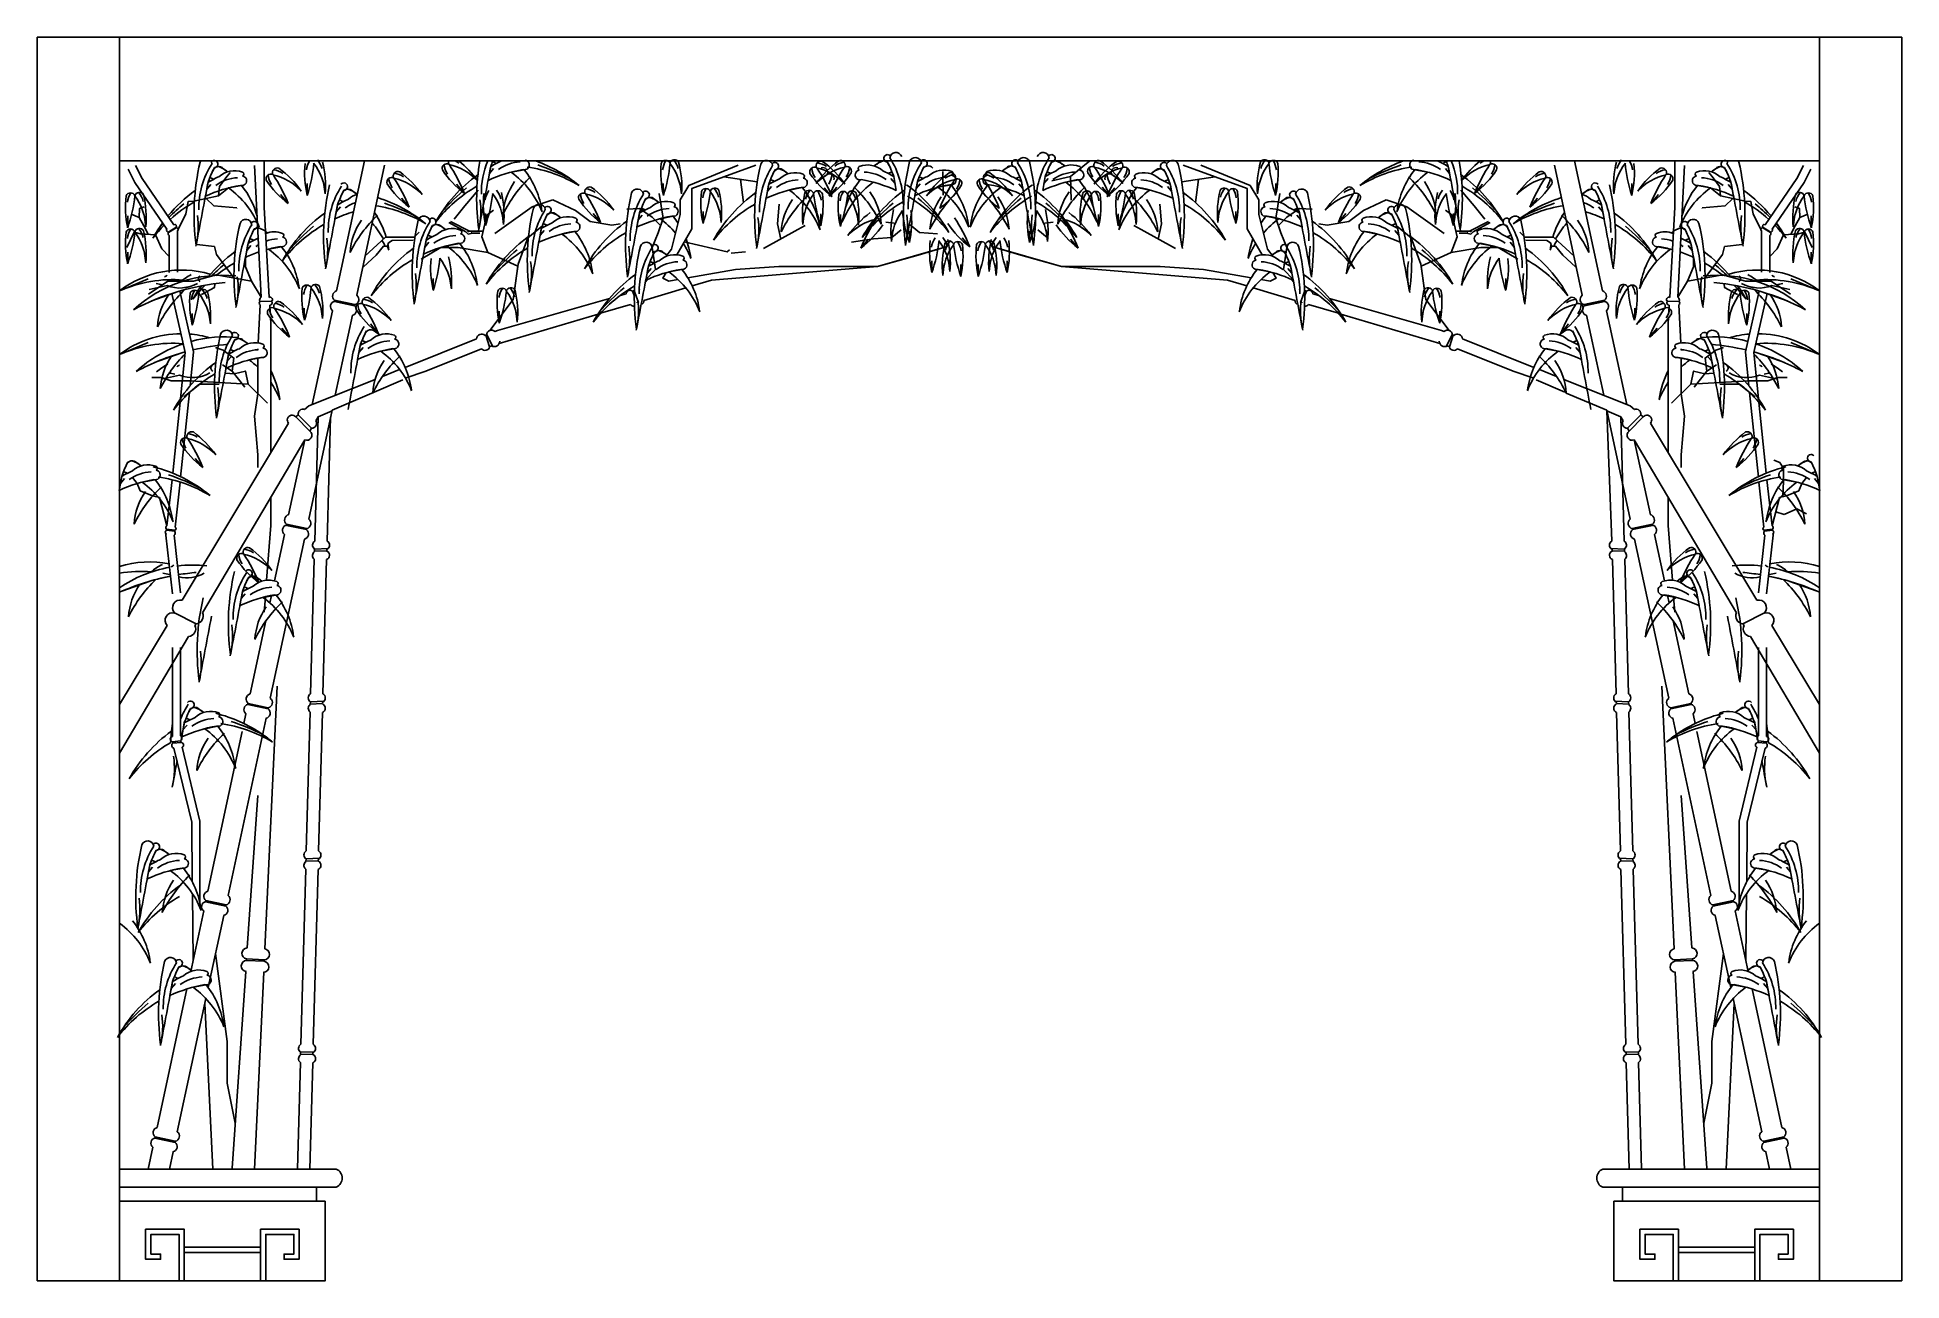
# Model space of a CAD drawing. Header units: metres. Extents: x 195 to 3795, y 1003 to 3403.
import ezdxf

# ---------------------------------------------------------------- set-up
doc = ezdxf.new("R2010")
doc.units = ezdxf.units.M
for name, color, linetype in [('3', 3, 'Continuous'), ('4', 4, 'Continuous'), ('7', 7, 'Continuous')]:
    doc.layers.add(name, color=color, linetype=linetype)

msp = doc.modelspace()

# ---------------------------------------------------------------- linework, layer by layer
at = {"layer": '3'}
for p, q in [((1044.74, 3126.01), (1027.89, 3141.44)), ((1627.8, 3149.29), (1636.86, 3145.22)), ((1636.86, 3145.22), (1644.86, 3139.42)), ((1699.09, 3120.57), (1715.94, 3136)), ((1754.58, 3119.35), (1737.74, 3134.78)), ((1819.12, 3160.27), (1811.12, 3154.48)), ((1828.18, 3164.35), (1819.12, 3160.27)), ((1848.61, 3134.16), (1853.7, 3107.21)), ((2141.39, 3134.16), (2136.3, 3107.21)), ((2161.82, 3164.35), (2170.88, 3160.27)), ((2170.88, 3160.27), (2178.88, 3154.48)), ((2235.42, 3119.35), (2252.26, 3134.78)), ((2290.91, 3120.57), (2274.06, 3136)), ((2353.14, 3145.22), (2345.14, 3139.42)), ((2362.2, 3149.29), (2353.14, 3145.22)), ((2945.26, 3126.01), (2962.11, 3141.44)), ((679.57, 3081.78), (664.83, 3099.24)), ((704.81, 3106.03), (687.97, 3121.46)), ((716.25, 3097.7), (715.88, 3120.55)), ((751.14, 3100.5), (747.86, 3123.11)), ((938.1, 3099.37), (921.25, 3114.8)), ((1019.5, 3101.76), (1004.76, 3119.21)), ((1404.05, 3097.7), (1403.68, 3120.55)), ((1438.94, 3100.5), (1435.66, 3123.11)), ((1607.37, 3119.1), (1602.28, 3092.15)), ((1604.82, 3105.63), (1612.67, 3115.02)), ((1646.86, 3108.13), (1672.11, 3112.66)), ((1729.34, 3095.1), (1714.6, 3112.55)), ((1724.34, 3096.32), (1739.08, 3113.77)), ((1851.16, 3120.68), (1843.3, 3130.07)), ((1894.61, 3124.4), (1889.52, 3097.45)), ((1892.06, 3110.92), (1899.91, 3120.31)), ((1912.27, 3096.99), (1929.12, 3112.42)), ((1934.1, 3113.42), (1959.34, 3117.95)), ((2077.73, 3096.99), (2060.88, 3112.42)), ((2097.94, 3110.92), (2090.09, 3120.31)), ((2095.39, 3124.4), (2100.48, 3097.45)), ((2138.84, 3120.68), (2146.7, 3130.07)), ((2180.88, 3123.18), (2206.13, 3127.71)), ((2265.66, 3096.32), (2250.92, 3113.77)), ((2260.66, 3095.1), (2275.4, 3112.55)), ((2343.14, 3108.13), (2317.89, 3112.66)), ((2385.18, 3105.63), (2377.33, 3115.02)), ((2382.63, 3119.1), (2387.72, 3092.15)), ((2437.06, 3128.72), (2431.6, 3083.74)), ((2551.06, 3100.5), (2554.34, 3123.11)), ((2585.95, 3097.7), (2586.32, 3120.55)), ((2970.5, 3101.76), (2985.24, 3119.21)), ((3051.9, 3099.37), (3068.75, 3114.8)), ((3238.86, 3100.5), (3242.14, 3123.11)), ((3273.75, 3097.7), (3274.12, 3120.55)), ((3285.19, 3106.03), (3302.03, 3121.46)), ((3310.43, 3081.78), (3325.17, 3099.24)), ((912.85, 3075.13), (898.11, 3092.58)), ((1060.42, 3039.78), (1060.56, 3062.62)), ((1095.37, 3041.81), (1092.59, 3064.48)), ((1282.77, 3045.16), (1268.03, 3062.62)), ((1308.02, 3069.41), (1291.17, 3084.84)), ((1480.47, 3043.56), (1480.61, 3066.4)), ((1515.41, 3045.58), (1512.63, 3068.26)), ((1624.31, 3042.75), (1627.51, 3081.06)), ((1673.09, 3041.23), (1675.87, 3063.9)), ((1708.03, 3039.2), (1707.89, 3062.04)), ((1745.65, 3037.98), (1745.79, 3060.82)), ((1780.59, 3040.01), (1777.81, 3062.68)), ((2209.41, 3040.01), (2212.19, 3062.68)), ((2244.35, 3037.98), (2244.21, 3060.82)), ((2281.97, 3039.2), (2282.11, 3062.04)), ((2316.91, 3041.23), (2314.13, 3063.9)), ((2365.69, 3042.75), (2362.49, 3081.06)), ((2474.59, 3045.58), (2477.37, 3068.26)), ((2509.53, 3043.56), (2509.39, 3066.4)), ((2681.98, 3069.41), (2698.83, 3084.84)), ((2707.23, 3045.16), (2721.97, 3062.62)), ((2894.63, 3041.81), (2897.41, 3064.48)), ((2929.58, 3039.78), (2929.44, 3062.62)), ((3077.15, 3075.13), (3091.89, 3092.58)), ((369.51, 3035.19), (369.65, 3058.03)), ((404.46, 3037.22), (401.68, 3059.89)), ((1597.53, 2994.99), (1663.73, 3032.11)), ((1630.63, 3013.55), (1624.31, 3042.75)), ((1663.73, 3032.11), (1677.59, 3039.56)), ((1760.13, 3020.28), (1776.98, 3035.71)), ((1849.35, 3044), (1833.37, 3046.13)), ((1844.17, 3008.6), (1846.95, 3031.27)), ((1844.86, 3016.14), (1862.97, 3031.04)), ((1879.12, 3006.57), (1878.98, 3029.41)), ((1898.36, 3025.9), (1880.25, 3040.8)), ((1933.52, 3023.77), (1898.36, 3025.9)), ((2110.88, 3006.57), (2111.02, 3029.41)), ((2145.14, 3016.14), (2127.03, 3031.04)), ((2140.65, 3044), (2156.63, 3046.13)), ((2145.83, 3008.6), (2143.05, 3031.27)), ((2229.87, 3020.28), (2213.02, 3035.71)), ((2326.27, 3032.11), (2312.41, 3039.56)), ((2392.47, 2994.99), (2326.27, 3032.11)), ((2359.37, 3013.55), (2365.69, 3042.75)), ((3585.54, 3037.22), (3588.32, 3059.89)), ((3620.49, 3035.19), (3620.35, 3058.03)), ((369.51, 2965.48), (369.65, 2988.32)), ((404.46, 2967.51), (401.68, 2990.18)), ((1767.08, 3007.63), (1809.7, 3014.01)), ((1785.37, 2996.03), (1800.11, 3013.49)), ((1809.7, 3014.01), (1844.86, 3016.14)), ((1995.4, 2998.45), (1980.66, 3015.9)), ((2204.63, 2996.03), (2189.89, 3013.49)), ((3585.54, 2967.51), (3588.32, 2990.18)), ((3620.49, 2965.48), (3620.35, 2988.32)), ((1922.22, 2948.58), (1922.36, 2971.42)), ((1943.34, 2943.36), (1946.12, 2966.03)), ((1957.16, 2950.6), (1954.38, 2973.28)), ((1978.29, 2941.33), (1978.15, 2964.17)), ((2011.71, 2941.33), (2011.85, 2964.17)), ((2032.84, 2950.6), (2035.62, 2973.28)), ((2046.66, 2943.36), (2043.88, 2966.03)), ((2067.78, 2948.58), (2067.64, 2971.42)), ((359.01, 2915.72), (409.29, 2936.52)), ((410.86, 2915.83), (445.86, 2923.6)), ((959.62, 2914.48), (959.26, 2937.32)), ((994.52, 2917.28), (991.24, 2939.89)), ((2995.48, 2917.28), (2998.76, 2939.89)), ((3030.38, 2914.48), (3030.74, 2937.32)), ((624.79, 2893.21), (647.27, 2893.27)), ((710.94, 2857.18), (710.58, 2880.02)), ((745.83, 2859.98), (742.55, 2882.59)), ((1345.12, 2911.72), (1347.81, 2904.74)), ((1346.68, 2915.45), (1355.56, 2890.8)), ((1353.24, 2890.62), (1355.35, 2891.38)), ((2643.32, 2915.45), (2634.44, 2890.8)), ((2636.76, 2890.62), (2634.65, 2891.38)), ((2644.88, 2911.72), (2642.19, 2904.74)), ((3244.17, 2859.98), (3247.45, 2882.59)), ((3279.06, 2857.18), (3279.42, 2880.02)), ((3365.21, 2893.21), (3342.73, 2893.27)), ((494.32, 2847.19), (493.96, 2870.04)), ((529.21, 2849.99), (525.94, 2872.6)), ((707.4, 2848.26), (690.55, 2863.69)), ((852.87, 2832.1), (838.13, 2849.55)), ((878.11, 2856.35), (861.26, 2871.78)), ((1086.89, 2851.15), (1087.03, 2874)), ((1121.83, 2853.18), (1119.05, 2875.85)), ((2868.17, 2853.18), (2870.95, 2875.85)), ((2903.11, 2851.15), (2902.97, 2874)), ((3111.89, 2856.35), (3128.74, 2871.78)), ((3137.13, 2832.1), (3151.87, 2849.55)), ((3282.6, 2848.26), (3299.45, 2863.69)), ((3460.79, 2849.99), (3464.06, 2872.6)), ((3495.68, 2847.19), (3496.04, 2870.04)), ((682.15, 2824.01), (667.41, 2841.46)), ((1060.91, 2828.03), (1068.44, 2805.47)), ((1062.45, 2829.85), (1074.77, 2806.26)), ((2927.55, 2829.85), (2915.23, 2806.26)), ((2929.09, 2828.03), (2921.56, 2805.47)), ((3307.85, 2824.01), (3322.59, 2841.46)), ((694.11, 2669.98), (721.22, 2642.66)), ((698.86, 2674.04), (724.67, 2648.5)), ((3291.14, 2674.04), (3265.33, 2648.5)), ((3295.89, 2669.98), (3268.78, 2642.66)), ((539.67, 2596.93), (522.82, 2612.36)), ((3450.33, 2596.93), (3467.18, 2612.36)), ((378.38, 2585.55), (387.44, 2581.47)), ((387.44, 2581.47), (395.44, 2575.68)), ((514.42, 2572.68), (499.68, 2590.13)), ((3475.58, 2572.68), (3490.32, 2590.13)), ((3559.96, 2582.04), (3548.31, 2586.69)), ((3566.94, 2570.41), (3559.96, 2582.04)), ((3566.94, 2545.99), (3566.94, 2570.41)), ((357.95, 2555.36), (352.86, 2528.41)), ((355.4, 2541.88), (363.25, 2551.27)), ((388.14, 2541.34), (378.83, 2552.97)), ((393.96, 2527.38), (388.14, 2541.34)), ((417.24, 2518.08), (393.96, 2527.38)), ((397.44, 2544.38), (422.68, 2548.91)), ((431.21, 2514.59), (417.24, 2518.08)), ((445.41, 2459.8), (431.21, 2514.59)), ((444.49, 2451.52), (460.23, 2449.38)), ((444.73, 2453.75), (460.59, 2451.59)), ((460.59, 2451.59), (460.23, 2449.38)), ((714.95, 2452.51), (675.97, 2460.87)), ((676.45, 2463.1), (715.28, 2454.77)), ((715.28, 2454.77), (714.95, 2452.51)), ((3313.55, 2463.1), (3274.72, 2454.77)), ((3274.72, 2454.77), (3275.05, 2452.51)), ((3275.05, 2452.51), (3314.03, 2460.87)), ((3545.27, 2453.75), (3529.41, 2451.59)), ((3529.41, 2451.59), (3529.77, 2449.38)), ((3545.51, 2451.52), (3529.77, 2449.38)), ((730.48, 2415.15), (756.74, 2416.37)), ((3259.52, 2415.15), (3233.26, 2416.37)), ((648.16, 2373.62), (631.31, 2389.05)), ((729.79, 2410.7), (754.22, 2411.83)), ((3260.21, 2410.7), (3235.78, 2411.83)), ((3341.84, 2373.62), (3358.69, 2389.05)), ((622.92, 2349.37), (608.18, 2366.83)), ((3367.08, 2349.37), (3381.82, 2366.83)), ((460.18, 2292), (501.73, 2270.94)), ((3529.82, 2292), (3488.27, 2270.94)), ((640.73, 2106.61), (601.76, 2114.98)), ((602.23, 2117.2), (641.06, 2108.87)), ((721.6, 2115.64), (746.03, 2116.77)), ((722.28, 2120.1), (748.55, 2121.31)), ((3267.72, 2120.1), (3241.45, 2121.31)), ((3268.4, 2115.64), (3243.97, 2116.77)), ((3387.77, 2117.2), (3348.94, 2108.87)), ((3349.27, 2106.61), (3388.24, 2114.98)), ((455.95, 2043.09), (471.83, 2044.97)), ((456.63, 2040.28), (472.61, 2041.74)), ((3533.37, 2040.28), (3517.39, 2041.74)), ((3534.05, 2043.09), (3518.17, 2044.97)), ((713.18, 1812.46), (737.6, 1813.59)), ((713.86, 1816.92), (740.13, 1818.13)), ((3276.14, 1816.92), (3249.87, 1818.13)), ((3276.82, 1812.46), (3252.4, 1813.59)), ((559.07, 1726.06), (520.1, 1734.42)), ((520.58, 1736.65), (559.4, 1728.31)), ((3469.42, 1736.65), (3430.6, 1728.31)), ((3430.93, 1726.06), (3469.9, 1734.42)), ((598.91, 1621.06), (633.25, 1619.37)), ((599.1, 1623.82), (633.52, 1622.22)), ((3390.9, 1623.82), (3356.48, 1622.22)), ((3391.09, 1621.06), (3356.75, 1619.37)), ((702.81, 1439.27), (727.24, 1440.4)), ((703.5, 1443.73), (729.76, 1444.94)), ((3286.5, 1443.73), (3260.24, 1444.94)), ((3287.19, 1439.27), (3262.76, 1440.4))]:
    msp.add_line(p, q, dxfattribs=at)
for points in [[(1943.2, 3143.95), (1944.27, 3098.18)], [(2227.27, 3164.13), (2189.98, 3134.19), (2153.76, 3125.67)], [(2189.98, 3134.19), (2191.05, 3088.42)], [(2469.4, 3133.72), (2404.73, 3123.72)], [(1370.13, 2935.33), (1388.91, 2954.61), (1382.49, 2997.13), (1393.84, 3025.48), (1403.3, 3053.83), (1395.73, 3101.07)], [(2619.87, 2935.33), (2601.09, 2954.61), (2607.51, 2997.13), (2596.16, 3025.48), (2586.7, 3053.83), (2594.27, 3101.07)], [(1116.32, 2914.44), (1122.81, 2961.09), (1064.71, 2987.69), (1053.36, 3017.92), (1062.82, 3059.5), (1076.06, 3068.95)], [(1398.57, 3039.65), (1382.49, 3055.72), (1357.9, 3072.72), (1333.31, 3070.84)], [(2591.43, 3039.65), (2607.51, 3055.72), (2632.1, 3072.72), (2656.69, 3070.84)], [(2873.68, 2914.44), (2867.19, 2961.09), (2925.29, 2987.69), (2936.64, 3017.92), (2927.18, 3059.5), (2913.94, 3068.95)], [(448.36, 3026.25), (463.39, 3035.07)], [(449.18, 3027.16), (448.36, 3026.25)], [(449.18, 3027.16), (462.69, 3035.65)], [(1068.55, 2836.71), (1113.89, 2896.98), (1123.35, 2965.01), (1142.27, 3016.03), (1170.64, 3038.71)], [(2921.45, 2836.71), (2876.11, 2896.98), (2866.65, 2965.01), (2847.73, 3016.03), (2819.36, 3038.71)], [(3541.64, 3026.25), (3526.61, 3035.07)], [(3540.82, 3027.16), (3527.31, 3035.65)], [(3540.82, 3027.16), (3541.64, 3026.25)], [(574.31, 2938.33), (540.75, 2983.91), (536.97, 2999.02), (536.97, 2999.02), (502.92, 3002.8)], [(1064.71, 2987.69), (1007.97, 2997.13), (973.92, 2997.13), (936.09, 2974.46)], [(2925.29, 2987.69), (2982.03, 2997.13), (3016.08, 2997.13), (3053.91, 2974.46)], [(3415.69, 2938.33), (3449.25, 2983.91), (3453.03, 2999.02), (3453.03, 2999.02), (3487.08, 3002.8)], [(537.93, 2927.16), (536.97, 2919.65), (512.38, 2906.43), (512.38, 2906.43)], [(540.15, 2944.53), (539.93, 2942.79)], [(3449.85, 2944.53), (3450.07, 2942.79)], [(3452.07, 2927.16), (3453.03, 2919.65), (3477.62, 2906.43), (3477.62, 2906.43)], [(571.21, 2758.42), (574.8, 2783.59), (553.99, 2798.71), (538.86, 2804.38)], [(3418.79, 2758.42), (3415.2, 2783.59), (3436.01, 2798.71), (3451.14, 2804.38)], [(675.97, 2460.87), (676.45, 2463.1)], [(676.06, 2461.26), (676.45, 2463.1)], [(714.8, 2452.54), (715.28, 2454.77)], [(715.24, 2454.6), (715.28, 2454.77)], [(3274.76, 2454.6), (3274.72, 2454.77)], [(3275.2, 2452.54), (3274.72, 2454.77)], [(3313.94, 2461.26), (3313.55, 2463.1)], [(3314.03, 2460.87), (3313.55, 2463.1)], [(730.34, 2410.28), (730.48, 2415.15)], [(3259.66, 2410.28), (3259.52, 2415.15)], [(722.15, 2115.23), (722.28, 2120.1)], [(3267.85, 2115.23), (3267.72, 2120.1)], [(713.73, 1812.05), (713.86, 1816.92)], [(3276.27, 1812.05), (3276.14, 1816.92)], [(703.36, 1438.86), (703.5, 1443.73)], [(3286.64, 1438.86), (3286.5, 1443.73)], [(468.66, 1002.87), (468.66, 1092.31), (414.25, 1092.31), (414.25, 1054.39), (433.23, 1054.39), (433.23, 1044.39), (404.25, 1044.39), (404.25, 1102.31), (478.66, 1102.31), (478.66, 1002.87)], [(626.09, 1002.87), (626.09, 1102.31), (700.5, 1102.31), (700.5, 1044.39), (671.52, 1044.39), (671.52, 1054.39), (690.5, 1054.39), (690.5, 1092.31), (636.09, 1092.31), (636.09, 1002.87)], [(3363.91, 1002.87), (3363.91, 1102.31), (3289.5, 1102.31), (3289.5, 1044.39), (3318.48, 1044.39), (3318.48, 1054.39), (3299.5, 1054.39), (3299.5, 1092.31), (3353.91, 1092.31), (3353.91, 1002.87)], [(3521.34, 1002.87), (3521.34, 1092.31), (3575.75, 1092.31), (3575.75, 1054.39), (3556.77, 1054.39), (3556.77, 1044.39), (3585.75, 1044.39), (3585.75, 1102.31), (3511.34, 1102.31), (3511.34, 1002.87)], [(478.66, 1067.39), (626.09, 1067.39)], [(478.66, 1057.39), (626.09, 1057.39)], [(3511.34, 1067.39), (3363.91, 1067.39)], [(3511.34, 1057.39), (3363.91, 1057.39)]]:
    msp.add_lwpolyline(points, dxfattribs=at)
for centre, radius, start, end in [((1836.75, 3169.33), 7.05, 39.61, 268.36), ((1852.9, 3168.6), 11.92, 20.86, 171.81), ((1706.14, 3083.26), 160.59, 359.05, 32.82), ((1890.32, 3158.83), 11.92, 8.19, 159.14), ((2099.68, 3158.83), 11.92, 20.86, 171.81), ((2283.86, 3083.26), 160.59, 147.18, 180.95), ((2137.1, 3168.6), 11.92, 8.19, 159.14), ((2153.25, 3169.33), 7.05, 271.64, 140.39), ((933.03, 3061.21), 435.4, 166.64, 187.9), ((667.31, 3072.22), 160.59, 147.18, 180.95), ((520.54, 3157.56), 11.92, 146.57, 159.14), ((734.63, 3049.77), 222.25, 152.83, 160.73), ((663.74, 2879.24), 280.67, 114.89, 119.66), ((520.54, 3157.56), 11.92, 8.19, 33.43), ((536.69, 3158.29), 7.05, 271.64, 140.39), ((545.26, 3141.2), 12.11, 41.56, 163.23), ((575.45, 3101.25), 44.19, 69.14, 132.48), ((463.86, 3015.95), 161.09, 52.32, 55.84), ((589.94, 3125.96), 9.29, 252.57, 82.35), ((589.78, 3138.86), 3.94, 290.86, 69.14), ((646.01, 3129.69), 9.23, 63.21, 197.84), ((681.55, 3141.46), 41.16, 186.41, 213.33), ((658.3, 3141.49), 9.23, 69.86, 204.48), ((625.3, 3031.48), 108.99, 43.16, 76.96), ((407.46, 2975.06), 292.29, 21.41, 33.86), ((645.11, 3106.46), 41.16, 54.36, 81.28), ((551.65, 2998.92), 186.9, 34.97, 54.01), ((898.01, 3141.24), 186.9, 174.42, 193.47), ((755.54, 3142.66), 41.16, 147.15, 174.07), ((438.02, 3187.28), 292.29, 342.15, 354.6), ((642.4, 3093.1), 108.99, 3.9, 37.7), ((705.18, 3138.62), 41.16, 15.1, 42.02), ((564.76, 3114.5), 186.9, 355.7, 14.75), ((879.3, 3123.03), 9.23, 63.21, 197.84), ((891.58, 3134.83), 9.23, 69.86, 204.48), ((878.39, 3099.8), 41.16, 54.36, 81.28), ((784.93, 2992.26), 186.9, 34.97, 54.01), ((1209.47, 2909.67), 280.67, 125.67, 151), ((985.94, 3149.66), 9.23, 63.21, 197.84), ((1132.68, 3250.5), 186.9, 213.68, 232.73), ((1021.47, 3161.44), 41.16, 186.41, 213.33), ((998.22, 3161.46), 9.23, 163.2, 204.48), ((965.23, 3051.46), 108.99, 43.16, 76.96), ((747.39, 2995.04), 292.29, 21.41, 33.86), ((985.03, 3126.43), 41.16, 54.36, 66.32), ((891.57, 3018.9), 186.9, 34.97, 50.99), ((1478.76, 3091.64), 435.4, 170.42, 187.9), ((-71727.83, 16886.08), 74082.31, 349.22, 349.32), ((1213.04, 3102.65), 160.59, 157.49, 180.95), ((1178.93, 2880.1), 271.36, 99.77, 114.72), ((1280.36, 3080.2), 222.25, 157.81, 160.73), ((1209.47, 2909.67), 280.67, 114.89, 119.66), ((1006.81, 3000.66), 175.5, 64.81, 67.05), ((1130.73, 3085.21), 77.11, 92.38, 126.09), ((1322.76, 2949.2), 254.33, 133.53, 153.79), ((1006.81, 3000.66), 175.5, 21.8, 53.96), ((1135.68, 3156.39), 9.29, 252.57, 82.35), ((1009.6, 3046.38), 161.09, 7.27, 38.71), ((1102.22, 2883.71), 271.36, 59.21, 81.78), ((1062.94, 2899.97), 280.67, 50.59, 70.25), ((1016.87, 2727.3), 452.86, 62.92, 71.41), ((1585.81, 3141.24), 186.9, 174.42, 193.47), ((1408.38, 3156.03), 9.23, 23.95, 158.58), ((1443.34, 3142.66), 41.16, 147.15, 174.07), ((1125.83, 3187.28), 292.29, 342.15, 354.6), ((1425.36, 3157.39), 9.23, 30.59, 165.22), ((1330.2, 3093.1), 108.99, 3.9, 37.7), ((1392.98, 3138.62), 41.16, 15.1, 42.02), ((1252.56, 3114.5), 186.9, 355.7, 14.75), ((2015.56, 3057.19), 435.4, 166.64, 187.9), ((1749.84, 3068.2), 160.59, 147.18, 180.95), ((1603.08, 3153.54), 11.92, 8.19, 159.14), ((1817.17, 3045.76), 222.25, 152.83, 160.73), ((1619.23, 3154.28), 7.05, 271.64, 140.39), ((1627.8, 3137.19), 12.11, 41.56, 163.23), ((1657.99, 3097.23), 44.19, 69.14, 132.48), ((1546.4, 3011.93), 161.09, 52.32, 55.84), ((1672.32, 3134.84), 3.94, 290.86, 69.14), ((1695.78, 3143.01), 9.23, 63.21, 197.84), ((1842.52, 3243.84), 186.9, 213.68, 232.73), ((1731.31, 3154.78), 41.16, 186.41, 213.33), ((1708.07, 3154.81), 9.23, 69.86, 204.48), ((1852.26, 3013.46), 186.9, 125.99, 145.03), ((1778.61, 3046.02), 108.99, 103.04, 136.84), ((1675.07, 3044.8), 108.99, 43.16, 76.96), ((1457.23, 2988.38), 292.29, 21.41, 33.86), ((1694.87, 3119.78), 41.16, 54.36, 81.28), ((1712.01, 3142.21), 9.23, 335.52, 110.14), ((1601.42, 3012.24), 186.9, 34.97, 54.01), ((1724.29, 3130.41), 9.23, 342.16, 116.79), ((1688.76, 3142.19), 41.16, 326.67, 353.59), ((1996.45, 2989.6), 292.29, 146.14, 158.59), ((1611.16, 3245.06), 186.9, 307.27, 326.32), ((1758.8, 3121), 41.16, 98.72, 125.64), ((1745.61, 3156.03), 9.23, 335.52, 110.14), ((1757.9, 3144.23), 9.23, 342.16, 116.79), ((1722.36, 3156), 41.16, 326.67, 353.59), ((1783.5, 3137), 9.29, 97.65, 287.43), ((1783.66, 3149.89), 3.94, 110.86, 249.14), ((1797.99, 3112.28), 44.19, 47.52, 110.86), ((1788.45, 3065.82), 77.11, 53.91, 87.62), ((1909.58, 3026.98), 161.09, 124.16, 127.68), ((1828.18, 3152.24), 12.11, 16.77, 138.44), ((1709.7, 2890.28), 280.67, 60.34, 65.11), ((1638.81, 3060.81), 222.25, 19.27, 27.17), ((1912.36, 2981.26), 175.5, 112.95, 115.19), ((2302.8, 3062.48), 435.4, 166.64, 187.9), ((2037.08, 3073.49), 160.59, 147.18, 180.95), ((2104.41, 3051.05), 222.25, 152.83, 160.73), ((2033.51, 2880.51), 280.67, 114.89, 119.66), ((1830.86, 2971.5), 175.5, 64.81, 67.05), ((1906.47, 3159.57), 7.05, 271.64, 140.39), ((1915.04, 3142.48), 12.11, 41.56, 163.23), ((1954.77, 3056.06), 77.11, 92.38, 126.09), ((2065.44, 2989.88), 186.9, 125.99, 145.03), ((1945.23, 3102.52), 44.19, 69.14, 132.48), ((1971.98, 3097.42), 41.16, 98.72, 125.64), ((1958.79, 3132.45), 9.23, 335.52, 110.14), ((1959.72, 3127.24), 9.29, 252.57, 82.35), ((1959.56, 3140.13), 3.94, 290.86, 69.14), ((2030.28, 3127.24), 9.29, 97.65, 287.43), ((2031.21, 3132.45), 9.23, 69.86, 204.48), ((2018.02, 3097.42), 41.16, 54.36, 81.28), ((2030.44, 3140.13), 3.94, 110.86, 249.14), ((2044.77, 3102.52), 44.19, 47.52, 110.86), ((1924.56, 2989.88), 186.9, 34.97, 54.01), ((2035.23, 3056.06), 77.11, 53.91, 87.62), ((2156.36, 3017.22), 161.09, 124.16, 127.68), ((2074.96, 3142.48), 12.11, 16.77, 138.44), ((1956.49, 2880.51), 280.67, 60.34, 65.11), ((2083.53, 3159.57), 7.05, 39.61, 268.36), ((1885.59, 3051.05), 222.25, 19.27, 27.17), ((2159.14, 2971.5), 175.5, 112.95, 115.19), ((1952.92, 3073.49), 160.59, 359.05, 32.82), ((1687.2, 3062.48), 435.4, 352.1, 13.36), ((2351.19, 3060.81), 222.25, 152.83, 160.73), ((2280.3, 2890.28), 280.67, 114.89, 119.66), ((2077.64, 2981.26), 175.5, 64.81, 67.05), ((2161.82, 3152.24), 12.11, 41.56, 163.23), ((2201.55, 3065.82), 77.11, 92.38, 126.09), ((2192.01, 3112.28), 44.19, 69.14, 132.48), ((2080.42, 3026.98), 161.09, 52.32, 55.84), ((2206.5, 3137), 9.29, 252.57, 82.35), ((2206.34, 3149.89), 3.94, 290.86, 69.14), ((2232.1, 3144.23), 9.23, 63.21, 197.84), ((2378.84, 3245.06), 186.9, 213.68, 232.73), ((2267.64, 3156), 41.16, 186.41, 213.33), ((2244.39, 3156.03), 9.23, 69.86, 204.48), ((2388.58, 3012.24), 186.9, 125.99, 145.03), ((2314.93, 3044.8), 108.99, 103.04, 136.84), ((2211.39, 3046.02), 108.99, 43.16, 76.96), ((1993.55, 2989.6), 292.29, 21.41, 33.86), ((2231.2, 3121), 41.16, 54.36, 81.28), ((2137.74, 3013.46), 186.9, 34.97, 54.01), ((2265.71, 3130.41), 9.23, 63.21, 197.84), ((2301.24, 3142.19), 41.16, 186.41, 213.33), ((2532.77, 2988.38), 292.29, 146.14, 158.59), ((2147.48, 3243.84), 186.9, 307.27, 326.32), ((2277.99, 3142.21), 9.23, 69.86, 204.48), ((2295.13, 3119.78), 41.16, 98.72, 125.64), ((2281.93, 3154.81), 9.23, 335.52, 110.14), ((2294.22, 3143.01), 9.23, 342.16, 116.79), ((2258.69, 3154.78), 41.16, 326.67, 353.59), ((2317.68, 3134.84), 3.94, 110.86, 249.14), ((2332.01, 3097.23), 44.19, 47.52, 110.86), ((2443.6, 3011.93), 161.09, 124.16, 127.68), ((2362.2, 3137.19), 12.11, 16.77, 138.44), ((2370.77, 3154.28), 7.05, 39.61, 268.36), ((2172.83, 3045.76), 222.25, 19.27, 27.17), ((2386.92, 3153.54), 11.92, 20.86, 171.81), ((2240.16, 3068.2), 160.59, 359.05, 32.82), ((1974.44, 3057.19), 435.4, 352.1, 13.36), ((2737.44, 3114.5), 186.9, 165.25, 184.3), ((2659.8, 3093.1), 108.99, 142.3, 176.1), ((2564.64, 3157.39), 9.23, 14.78, 149.41), ((2597.02, 3138.62), 41.16, 137.98, 164.9), ((2581.62, 3156.03), 9.23, 21.42, 156.05), ((2864.17, 3187.28), 292.29, 185.4, 197.85), ((2546.66, 3142.66), 41.16, 5.93, 32.85), ((2404.19, 3141.24), 186.9, 346.53, 5.58), ((2927.06, 2899.97), 280.67, 109.75, 129.41), ((2887.78, 2883.71), 271.36, 98.22, 120.79), ((2973.13, 2727.3), 452.86, 108.59, 117.08), ((2983.19, 3000.66), 175.5, 126.04, 158.2), ((2980.4, 3046.38), 161.09, 141.29, 172.73), ((2667.24, 2949.2), 254.33, 26.21, 46.47), ((2854.32, 3156.39), 9.29, 97.65, 287.43), ((2811.07, 2880.1), 271.36, 65.28, 80.23), ((2859.27, 3085.21), 77.11, 53.91, 87.62), ((2780.53, 2909.67), 280.67, 60.34, 65.11), ((2983.19, 3000.66), 175.5, 112.95, 115.19), ((2709.64, 3080.2), 222.25, 19.27, 22.19), ((75717.83, 16886.08), 74082.31, 190.68, 190.78), ((2776.96, 3102.65), 160.59, 359.05, 22.51), ((2511.24, 3091.64), 435.4, 352.1, 9.58), ((2780.53, 2909.67), 280.67, 29, 54.33), ((3098.43, 3018.9), 186.9, 129.01, 145.03), ((3024.77, 3051.46), 108.99, 103.04, 136.84), ((3242.61, 2995.04), 292.29, 146.14, 158.59), ((2857.32, 3250.5), 186.9, 307.27, 326.32), ((3004.97, 3126.43), 41.16, 113.68, 125.64), ((3004.06, 3149.66), 9.23, 342.16, 116.79), ((2991.78, 3161.46), 9.23, 335.52, 16.8), ((2968.53, 3161.44), 41.16, 326.67, 353.59), ((3205.07, 2992.26), 186.9, 125.99, 145.03), ((3111.61, 3099.8), 41.16, 98.72, 125.64), ((3098.42, 3134.83), 9.23, 335.52, 110.14), ((3110.7, 3123.03), 9.23, 342.16, 116.79), ((3425.24, 3114.5), 186.9, 165.25, 184.3), ((3347.6, 3093.1), 108.99, 142.3, 176.1), ((3284.82, 3138.62), 41.16, 137.98, 164.9), ((3551.98, 3187.28), 292.29, 185.4, 197.85), ((3234.46, 3142.66), 41.16, 5.93, 32.85), ((3091.99, 3141.24), 186.9, 346.53, 5.58), ((3438.35, 2998.92), 186.9, 125.99, 145.03), ((3364.7, 3031.48), 108.99, 103.04, 136.84), ((3582.54, 2975.06), 292.29, 146.14, 158.59), ((3344.89, 3106.46), 41.16, 98.72, 125.64), ((3331.7, 3141.49), 9.23, 335.52, 110.14), ((3343.99, 3129.69), 9.23, 342.16, 116.79), ((3308.45, 3141.46), 41.16, 326.67, 353.59), ((3400.06, 3125.96), 9.29, 97.65, 287.43), ((3400.22, 3138.86), 3.94, 110.86, 249.14), ((3414.55, 3101.25), 44.19, 47.52, 110.86), ((3526.14, 3015.95), 161.09, 124.16, 127.68), ((3444.74, 3141.2), 12.11, 16.77, 138.44), ((3326.26, 2879.24), 280.67, 60.34, 65.11), ((3453.31, 3158.29), 7.05, 39.61, 268.36), ((3255.37, 3049.77), 222.25, 19.27, 27.17), ((3322.69, 3072.22), 160.59, 359.05, 32.82), ((3469.46, 3157.56), 11.92, 146.57, 171.81), ((3469.46, 3157.56), 11.92, 20.86, 33.43), ((3056.97, 3061.21), 435.4, 352.1, 13.36), ((552.19, 3074.7), 186.9, 173.16, 192.2), ((375.13, 3093.41), 9.23, 22.69, 157.31), ((409.79, 3079.27), 41.16, 145.89, 172.81), ((93.34, 3130.89), 292.29, 340.89, 353.34), ((392.14, 3094.39), 9.23, 29.33, 163.96), ((295.58, 3032.22), 108.99, 2.63, 36.43), ((359.35, 3076.34), 41.16, 13.84, 40.76), ((218.43, 3055.33), 186.9, 354.44, 13.48), ((663.74, 2879.24), 280.67, 125.67, 140.45), ((-72273.57, 16855.65), 74082.31, 349.22, 349.32), ((633.2, 2849.67), 271.36, 99.77, 114.72), ((461.08, 2970.23), 175.5, 64.81, 67.05), ((585, 3054.78), 77.11, 92.38, 126.09), ((461.08, 2970.23), 175.5, 22.12, 53.96), ((463.86, 3015.95), 161.09, 15, 38.71), ((792.75, 3230.52), 186.9, 213.68, 232.73), ((1183.11, 3017.62), 435.4, 166.64, 187.9), ((917.39, 3028.63), 160.59, 147.18, 180.95), ((984.71, 3006.18), 222.25, 152.83, 160.73), ((786.78, 3114.7), 7.05, 271.64, 140.39), ((795.34, 3097.61), 12.11, 41.56, 163.23), ((825.53, 3057.66), 44.19, 106.31, 132.48), ((713.94, 2972.35), 161.09, 52.32, 55.84), ((1026.04, 3223.86), 186.9, 213.68, 232.73), ((914.83, 3134.8), 41.16, 186.41, 213.33), ((858.59, 3024.82), 108.99, 43.16, 76.96), ((640.75, 2968.41), 292.29, 21.41, 33.86), ((1178.93, 2880.1), 271.36, 119.81, 142.38), ((1315.85, 2766.06), 452.86, 130.18, 138.67), ((1243.1, 3079.29), 186.9, 173.16, 192.2), ((1100.7, 3083.86), 41.16, 145.89, 172.81), ((784.25, 3135.48), 292.29, 340.89, 353.34), ((986.49, 3036.81), 108.99, 2.63, 36.43), ((1050.26, 3080.93), 41.16, 13.84, 40.76), ((909.34, 3059.92), 186.9, 354.44, 13.48), ((1217.56, 3053.83), 123.21, 145.16, 176.41), ((1249.21, 3093.07), 9.23, 63.21, 197.84), ((1284.75, 3104.84), 41.16, 186.41, 213.33), ((1261.5, 3104.87), 9.23, 69.86, 204.48), ((1228.5, 2994.86), 108.99, 43.16, 76.96), ((1010.66, 2938.44), 292.29, 21.41, 33.86), ((1248.31, 3069.84), 41.16, 54.36, 81.28), ((1154.85, 2962.3), 186.9, 34.97, 54.01), ((1766.14, 3001.84), 435.4, 166.64, 187.9), ((1500.42, 3012.85), 160.59, 147.18, 180.95), ((1353.66, 3098.19), 11.92, 8.19, 159.14), ((1369.81, 3098.93), 7.05, 271.64, 140.39), ((1663.15, 3083.07), 186.9, 173.16, 192.2), ((1486.09, 3101.77), 9.23, 22.69, 157.31), ((1520.75, 3087.63), 41.16, 145.89, 172.81), ((1204.29, 3139.25), 292.29, 340.89, 353.34), ((1406.53, 3040.58), 108.99, 2.63, 36.43), ((1503.1, 3102.76), 9.23, 29.33, 163.96), ((1746.27, 2875.22), 280.67, 125.67, 151), ((1470.31, 3084.71), 41.16, 13.84, 40.76), ((1329.39, 3063.7), 186.9, 354.44, 13.48), ((-71191.03, 16851.64), 74082.31, 349.22, 349.32), ((1715.74, 2845.65), 271.36, 99.77, 114.72), ((1746.27, 2875.22), 280.67, 114.89, 119.66), ((1543.62, 2966.21), 175.5, 64.81, 67.05), ((1667.53, 3050.77), 77.11, 92.38, 126.09), ((1859.56, 2914.76), 254.33, 133.53, 153.79), ((1543.62, 2966.21), 175.5, 21.8, 53.96), ((1672.48, 3121.95), 9.29, 252.57, 82.35), ((1546.4, 3011.93), 161.09, 7.27, 38.71), ((1859.11, 3059.34), 186.9, 166.52, 185.56), ((1781.97, 3036.23), 108.99, 143.57, 177.37), ((1685.4, 3098.4), 9.23, 16.04, 150.67), ((1718.19, 3080.35), 41.16, 139.24, 166.16), ((1702.41, 3097.42), 9.23, 22.69, 157.31), ((1984.21, 3134.9), 292.29, 186.66, 199.11), ((1667.75, 3083.28), 41.16, 7.19, 34.11), ((1525.35, 3078.71), 186.9, 347.8, 6.84), ((1928.33, 3077.49), 186.9, 173.16, 192.2), ((1751.27, 3096.2), 9.23, 22.69, 157.31), ((1785.93, 3082.06), 41.16, 145.89, 172.81), ((1469.47, 3133.68), 292.29, 340.89, 353.34), ((1912.36, 2981.26), 175.5, 126.04, 158.2), ((1909.58, 3026.98), 161.09, 141.29, 172.73), ((1768.27, 3097.18), 9.23, 29.33, 163.96), ((1671.71, 3035.01), 108.99, 2.63, 36.43), ((1735.48, 3079.13), 41.16, 13.84, 40.76), ((1596.42, 2929.81), 254.33, 26.21, 46.47), ((1594.57, 3058.12), 186.9, 354.44, 13.48), ((1740.24, 2860.71), 271.36, 65.28, 80.23), ((2033.51, 2880.51), 280.67, 125.67, 151), ((1701.62, 3034.43), 123.21, 3.59, 34.84), ((-70903.79, 16856.93), 74082.31, 349.22, 349.32), ((1709.7, 2890.28), 280.67, 29, 54.33), ((1740.24, 2860.71), 271.36, 37.62, 60.19), ((2002.98, 2850.94), 271.36, 99.77, 114.72), ((1991.78, 3022.44), 108.99, 103.04, 136.84), ((2146.8, 2920.05), 254.33, 133.53, 153.79), ((1830.86, 2971.5), 175.5, 21.8, 53.96), ((2209.62, 2966.02), 292.29, 146.14, 158.59), ((1824.33, 3221.48), 186.9, 307.27, 326.32), ((1833.64, 3017.22), 161.09, 7.27, 38.71), ((1971.07, 3120.65), 9.23, 342.16, 116.79), ((1935.54, 3132.42), 41.16, 326.67, 353.59), ((2159.14, 2971.5), 175.5, 126.04, 158.2), ((2156.36, 3017.22), 161.09, 141.29, 172.73), ((2018.93, 3120.65), 9.23, 63.21, 197.84), ((2165.67, 3221.48), 186.9, 213.68, 232.73), ((2054.46, 3132.42), 41.16, 186.41, 213.33), ((1843.2, 2920.05), 254.33, 26.21, 46.47), ((1998.22, 3022.44), 108.99, 43.16, 76.96), ((1780.38, 2966.02), 292.29, 21.41, 33.86), ((1987.02, 2850.94), 271.36, 65.28, 80.23), ((2280.3, 2890.28), 280.67, 125.67, 151), ((2249.76, 2860.71), 271.36, 119.81, 142.38), ((74893.79, 16856.93), 74082.31, 190.68, 190.78), ((1956.49, 2880.51), 280.67, 29, 54.33), ((2249.76, 2860.71), 271.36, 99.77, 114.72), ((2393.58, 2929.81), 254.33, 133.53, 153.79), ((2288.38, 3034.43), 123.21, 145.16, 176.41), ((2077.64, 2981.26), 175.5, 21.8, 53.96), ((2080.42, 3026.98), 161.09, 7.27, 38.71), ((2395.43, 3058.12), 186.9, 166.52, 185.56), ((2318.29, 3035.01), 108.99, 143.57, 177.37), ((2221.73, 3097.18), 9.23, 16.04, 150.67), ((2254.52, 3079.13), 41.16, 139.24, 166.16), ((2238.73, 3096.2), 9.23, 22.69, 157.31), ((2520.53, 3133.68), 292.29, 186.66, 199.11), ((2204.07, 3082.06), 41.16, 7.19, 34.11), ((2061.67, 3077.49), 186.9, 347.8, 6.84), ((2464.65, 3078.71), 186.9, 173.16, 192.2), ((2287.59, 3097.42), 9.23, 22.69, 157.31), ((2322.25, 3083.28), 41.16, 145.89, 172.81), ((2005.79, 3134.9), 292.29, 340.89, 353.34), ((2446.38, 2966.21), 175.5, 126.04, 158.2), ((2443.6, 3011.93), 161.09, 141.29, 172.73), ((2208.03, 3036.23), 108.99, 2.63, 36.43), ((2304.6, 3098.4), 9.23, 29.33, 163.96), ((2271.81, 3080.35), 41.16, 13.84, 40.76), ((2130.44, 2914.76), 254.33, 26.21, 46.47), ((2317.52, 3121.95), 9.29, 97.65, 287.43), ((2130.89, 3059.34), 186.9, 354.44, 13.48), ((2274.26, 2845.65), 271.36, 65.28, 80.23), ((2322.47, 3050.77), 77.11, 53.91, 87.62), ((2243.73, 2875.22), 280.67, 60.34, 65.11), ((2446.38, 2966.21), 175.5, 112.95, 115.19), ((75181.03, 16851.64), 74082.31, 190.68, 190.78), ((2243.73, 2875.22), 280.67, 29, 54.33), ((2660.61, 3063.7), 186.9, 166.52, 185.56), ((2583.47, 3040.58), 108.99, 143.57, 177.37), ((2486.9, 3102.76), 9.23, 16.04, 150.67), ((2519.69, 3084.71), 41.16, 139.24, 166.16), ((2503.91, 3101.77), 9.23, 22.69, 157.31), ((2785.71, 3139.25), 292.29, 186.66, 199.11), ((2469.25, 3087.63), 41.16, 7.19, 34.11), ((2326.85, 3083.07), 186.9, 347.8, 6.84), ((2620.19, 3098.93), 7.05, 39.61, 268.36), ((2636.34, 3098.19), 11.92, 20.86, 171.81), ((2489.58, 3012.85), 160.59, 359.05, 32.82), ((2223.86, 3001.84), 435.4, 352.1, 13.36), ((2835.15, 2962.3), 186.9, 125.99, 145.03), ((2761.5, 2994.86), 108.99, 103.04, 136.84), ((2979.34, 2938.44), 292.29, 146.14, 158.59), ((2741.69, 3069.84), 41.16, 98.72, 125.64), ((2728.5, 3104.87), 9.23, 335.52, 110.14), ((2740.79, 3093.07), 9.23, 342.16, 116.79), ((2705.25, 3104.84), 41.16, 326.67, 353.59), ((2772.44, 3053.83), 123.21, 3.59, 34.84), ((3080.66, 3059.92), 186.9, 166.52, 185.56), ((3003.51, 3036.81), 108.99, 143.57, 177.37), ((2939.74, 3080.93), 41.16, 139.24, 166.16), ((3205.75, 3135.48), 292.29, 186.66, 199.11), ((2889.3, 3083.86), 41.16, 7.19, 34.11), ((2746.9, 3079.29), 186.9, 347.8, 6.84), ((2811.07, 2880.1), 271.36, 37.62, 60.19), ((2674.15, 2766.06), 452.86, 41.33, 49.82), ((3131.41, 3024.82), 108.99, 103.04, 136.84), ((3349.25, 2968.41), 292.29, 146.14, 158.59), ((2963.96, 3223.86), 186.9, 307.27, 326.32), ((3075.17, 3134.8), 41.16, 326.67, 353.59), ((3164.47, 3057.66), 44.19, 47.52, 73.69), ((3276.06, 2972.35), 161.09, 124.16, 127.68), ((3194.66, 3097.61), 12.11, 16.77, 138.44), ((3203.22, 3114.7), 7.05, 39.61, 268.36), ((3005.29, 3006.18), 222.25, 19.27, 27.17), ((3072.61, 3028.63), 160.59, 359.05, 32.82), ((2806.89, 3017.62), 435.4, 352.1, 13.36), ((3197.25, 3230.52), 186.9, 307.27, 326.32), ((3528.92, 2970.23), 175.5, 126.04, 157.88), ((3526.14, 3015.95), 161.09, 141.29, 165), ((3356.8, 2849.67), 271.36, 65.28, 80.23), ((3405, 3054.78), 77.11, 53.91, 87.62), ((3528.92, 2970.23), 175.5, 112.95, 115.19), ((76263.57, 16855.65), 74082.31, 190.68, 190.78), ((3326.26, 2879.24), 280.67, 39.55, 54.33), ((3771.57, 3055.33), 186.9, 166.52, 185.56), ((3694.42, 3032.22), 108.99, 143.57, 177.37), ((3597.86, 3094.39), 9.23, 16.04, 150.67), ((3630.65, 3076.34), 41.16, 139.24, 166.16), ((3896.66, 3130.89), 292.29, 186.66, 199.11), ((3614.87, 3093.41), 9.23, 22.69, 157.31), ((3580.21, 3079.27), 41.16, 7.19, 34.11), ((3437.81, 3074.7), 186.9, 347.8, 6.84), ((770.12, 2735.63), 452.86, 130.18, 135.12), ((633.2, 2849.67), 271.36, 119.81, 131.95), ((913.82, 2835.65), 280.67, 125.67, 151), ((-72023.48, 16812.06), 74082.31, 349.22, 349.32), ((883.28, 2806.08), 271.36, 106.58, 114.72), ((913.82, 2835.65), 280.67, 114.89, 119.66), ((711.16, 2926.63), 175.5, 64.81, 67.05), ((835.08, 3011.19), 77.11, 109.23, 126.09), ((713.94, 2972.35), 161.09, 16.2, 34.87), ((806.57, 2809.69), 271.36, 59.21, 81.19), ((767.29, 2825.95), 280.67, 50.59, 72.37), ((721.22, 2653.27), 452.86, 62.92, 71.41), ((896.34, 3066.62), 155.11, 347.02, 8.4), ((1576.6, 2972.27), 435.4, 166.64, 187.9), ((1310.87, 2983.28), 160.59, 147.18, 180.95), ((1164.11, 3068.62), 11.92, 8.19, 159.14), ((1378.2, 2960.83), 222.25, 152.83, 160.73), ((1180.26, 3069.36), 7.05, 271.64, 140.39), ((1188.83, 3052.27), 12.11, 41.56, 163.23), ((1107.43, 2927.01), 161.09, 52.32, 55.84), ((1395.95, 3193.9), 186.9, 213.68, 232.73), ((-71440.45, 16796.28), 74082.31, 349.22, 349.32), ((1567.75, 2990.4), 222.25, 152.83, 160.73), ((1496.86, 2819.87), 280.67, 114.89, 119.66), ((1294.2, 2910.86), 175.5, 64.81, 67.05), ((1378.38, 3081.84), 12.11, 41.56, 163.23), ((1418.11, 2995.42), 77.11, 92.38, 126.09), ((1408.57, 3041.88), 44.19, 69.14, 132.48), ((1296.98, 2956.58), 161.09, 52.32, 55.84), ((1423.06, 3066.6), 9.29, 252.57, 82.35), ((1422.9, 3079.49), 3.94, 290.86, 69.14), ((1715.74, 2845.65), 271.36, 119.81, 142.38), ((1754.36, 3019.38), 123.21, 145.16, 176.41), ((1913.3, 2913.17), 186.9, 125.99, 145.03), ((2002.98, 2850.94), 271.36, 119.81, 142.38), ((2139.89, 2736.91), 452.86, 130.18, 138.67), ((2030.2, 3026.71), 186.9, 166.52, 185.56), ((1953.05, 3003.59), 108.99, 143.57, 177.37), ((2155.3, 3102.26), 292.29, 186.66, 199.11), ((1720.39, 3037.46), 155.11, 347.02, 8.4), ((1696.44, 3046.08), 186.9, 347.8, 6.84), ((1603.33, 2746.67), 452.86, 41.33, 49.82), ((2041.6, 3024.67), 123.21, 145.16, 176.41), ((2386.67, 2746.67), 452.86, 130.18, 138.67), ((1948.4, 3024.67), 123.21, 3.59, 34.84), ((2293.56, 3046.08), 186.9, 173.16, 192.2), ((1834.7, 3102.26), 292.29, 340.89, 353.34), ((2269.61, 3037.46), 155.11, 171.6, 192.98), ((1987.02, 2850.94), 271.36, 37.62, 60.19), ((2036.95, 3003.59), 108.99, 2.63, 36.43), ((1959.8, 3026.71), 186.9, 354.44, 13.48), ((1850.11, 2736.91), 452.86, 41.33, 49.82), ((2076.7, 2913.17), 186.9, 34.97, 54.01), ((2235.64, 3019.38), 123.21, 3.59, 34.84), ((2274.26, 2845.65), 271.36, 37.62, 60.19), ((2566.94, 3066.6), 9.29, 97.65, 287.43), ((2567.1, 3079.49), 3.94, 110.86, 249.14), ((2581.43, 3041.88), 44.19, 47.52, 110.86), ((2571.89, 2995.42), 77.11, 53.91, 87.62), ((2693.02, 2956.58), 161.09, 124.16, 127.68), ((2611.62, 3081.84), 12.11, 16.77, 138.44), ((2493.14, 2819.87), 280.67, 60.34, 65.11), ((2422.25, 2990.4), 222.25, 19.27, 27.17), ((2695.8, 2910.86), 175.5, 112.95, 115.19), ((75430.45, 16796.28), 74082.31, 190.68, 190.78), ((2594.05, 3193.9), 186.9, 307.27, 326.32), ((2882.57, 2927.01), 161.09, 124.16, 127.68), ((2801.17, 3052.27), 12.11, 16.77, 138.44), ((2809.74, 3069.36), 7.05, 39.61, 268.36), ((2611.8, 2960.83), 222.25, 19.27, 27.17), ((2825.89, 3068.62), 11.92, 20.86, 171.81), ((2679.13, 2983.28), 160.59, 359.05, 32.82), ((2413.4, 2972.27), 435.4, 352.1, 13.36), ((3093.66, 3066.62), 155.11, 171.6, 192.98), ((3222.71, 2825.95), 280.67, 107.63, 129.41), ((3183.43, 2809.69), 271.36, 98.81, 120.79), ((3268.78, 2653.27), 452.86, 108.59, 117.08), ((3276.06, 2972.35), 161.09, 145.13, 163.8), ((3154.92, 3011.19), 77.11, 53.91, 70.77), ((3106.72, 2806.08), 271.36, 65.28, 73.42), ((3076.18, 2835.65), 280.67, 60.34, 65.11), ((3278.84, 2926.63), 175.5, 112.95, 115.19), ((76013.48, 16812.06), 74082.31, 190.68, 190.78), ((3076.18, 2835.65), 280.67, 29, 54.33), ((3356.8, 2849.67), 271.36, 48.05, 60.19), ((3219.88, 2735.63), 452.86, 44.88, 49.82), ((552.19, 3004.99), 186.9, 173.16, 192.2), ((375.13, 3023.7), 9.23, 22.69, 157.31), ((409.79, 3009.56), 41.16, 145.89, 172.81), ((93.33, 3061.18), 292.29, 340.89, 353.34), ((392.14, 3024.68), 9.23, 29.33, 163.96), ((295.58, 2962.51), 108.99, 2.63, 36.43), ((359.35, 3006.63), 41.16, 13.84, 40.76), ((218.43, 2985.62), 186.9, 354.44, 13.48), ((663.74, 2879.24), 280.67, 143.85, 151), ((633.2, 2849.67), 271.36, 135.35, 142.38), ((770.12, 2735.63), 452.86, 137.17, 138.67), ((350.61, 3036.19), 155.11, 347.02, 8.4), ((1010.13, 2943.13), 435.4, 166.64, 187.9), ((744.41, 2954.14), 160.59, 147.18, 180.95), ((597.65, 3039.48), 11.92, 8.19, 159.14), ((811.74, 2931.69), 222.25, 152.83, 160.73), ((613.8, 3040.21), 7.05, 271.64, 140.39), ((622.37, 3023.12), 12.11, 90, 163.23), ((540.97, 2897.86), 161.09, 52.32, 55.84), ((652.56, 2983.16), 44.19, 69.14, 111.83), ((666.89, 3020.77), 3.94, 290.86, 69.14), ((883.28, 2806.08), 271.36, 119.81, 142.38), ((1020.2, 2692.04), 452.86, 130.18, 138.67), ((1027.11, 2875.18), 254.33, 133.53, 153.79), ((921.91, 2979.8), 123.21, 145.16, 176.41), ((711.16, 2926.63), 175.5, 29.8, 41.94), ((1354.18, 2949.51), 435.4, 166.64, 187.9), ((1088.46, 2960.52), 160.59, 147.18, 180.95), ((941.69, 3045.86), 11.92, 8.19, 159.14), ((1155.78, 2938.07), 222.25, 152.83, 160.73), ((957.84, 3046.59), 7.05, 271.64, 140.39), ((966.41, 3029.5), 12.11, 41.56, 163.23), ((996.6, 2989.55), 44.19, 69.14, 132.48), ((885.01, 2904.25), 161.09, 52.32, 55.84), ((1010.93, 3027.16), 3.94, 290.86, 69.14), ((-71630, 16766.72), 74082.31, 349.22, 349.32), ((1276.77, 2760.73), 271.36, 99.77, 114.72), ((1307.31, 2790.3), 280.67, 114.89, 119.66), ((1104.65, 2881.29), 175.5, 64.81, 67.05), ((1228.57, 2965.85), 77.11, 92.38, 126.09), ((1219.02, 3012.31), 44.19, 69.14, 132.48), ((1233.51, 3037.03), 9.29, 252.57, 82.35), ((1107.43, 2927.01), 161.09, 7.27, 38.71), ((1233.35, 3049.92), 3.94, 290.86, 69.14), ((1496.86, 2819.87), 280.67, 125.67, 151), ((1466.32, 2790.3), 271.36, 119.81, 142.38), ((1466.32, 2790.3), 271.36, 99.77, 114.72), ((1294.2, 2910.86), 175.5, 40.55, 53.96), ((1296.98, 2956.58), 161.09, 32.86, 38.71), ((1433.15, 3032.17), 155.11, 347.02, 8.4), ((1839.64, 2945.73), 108.99, 103.04, 136.84), ((2057.48, 2889.31), 292.29, 146.14, 158.59), ((1672.19, 3144.77), 186.9, 307.27, 326.32), ((2108.59, 3147.19), 186.9, 213.68, 232.73), ((1723.3, 2891.73), 292.29, 21.41, 33.86), ((2317.81, 3144.77), 186.9, 213.68, 232.73), ((2150.36, 2945.73), 108.99, 43.16, 76.96), ((1932.52, 2889.31), 292.29, 21.41, 33.86), ((2556.85, 3032.17), 155.11, 171.6, 192.98), ((2693.02, 2956.58), 161.09, 141.29, 147.14), ((2695.8, 2910.86), 175.5, 126.04, 139.45), ((2523.68, 2790.3), 271.36, 65.28, 80.23), ((2493.14, 2819.87), 280.67, 29, 54.33), ((2523.68, 2790.3), 271.36, 37.62, 60.19), ((2882.57, 2927.01), 161.09, 141.29, 172.73), ((2756.49, 3037.03), 9.29, 97.65, 287.43), ((2756.65, 3049.92), 3.94, 110.86, 249.14), ((2770.98, 3012.31), 44.19, 47.52, 110.86), ((2713.23, 2760.73), 271.36, 65.28, 80.23), ((2761.43, 2965.85), 77.11, 53.91, 87.62), ((2682.69, 2790.3), 280.67, 60.34, 65.11), ((2885.35, 2881.29), 175.5, 112.95, 115.19), ((75620, 16766.72), 74082.31, 190.68, 190.78), ((2979.07, 3027.16), 3.94, 110.86, 249.14), ((2993.4, 2989.55), 44.19, 47.52, 110.86), ((3104.99, 2904.25), 161.09, 124.16, 127.68), ((3023.59, 3029.5), 12.11, 16.77, 138.44), ((3032.16, 3046.59), 7.05, 39.61, 268.36), ((2834.22, 2938.07), 222.25, 19.27, 27.17), ((2901.54, 2960.52), 160.59, 359.05, 32.82), ((3048.31, 3045.86), 11.92, 20.86, 171.81), ((2635.82, 2949.51), 435.4, 352.1, 13.36), ((3278.84, 2926.63), 175.5, 138.06, 150.2), ((2962.89, 2875.18), 254.33, 26.21, 46.47), ((3068.09, 2979.8), 123.21, 3.59, 34.84), ((3106.72, 2806.08), 271.36, 37.62, 60.19), ((2969.8, 2692.04), 452.86, 41.33, 49.82), ((3323.11, 3020.77), 3.94, 110.86, 249.14), ((3337.44, 2983.16), 44.19, 68.17, 110.86), ((3449.03, 2897.86), 161.09, 124.16, 127.68), ((3367.63, 3023.12), 12.11, 16.77, 90), ((3376.2, 3040.21), 7.05, 39.61, 268.36), ((3178.26, 2931.69), 222.25, 19.27, 27.17), ((3392.35, 3039.48), 11.92, 20.86, 171.81), ((3245.59, 2954.14), 160.59, 359.05, 32.82), ((2979.87, 2943.13), 435.4, 352.1, 13.36), ((3639.39, 3036.19), 155.11, 171.6, 192.98), ((3356.8, 2849.67), 271.36, 37.62, 44.65), ((3219.88, 2735.63), 452.86, 41.33, 42.83), ((3326.26, 2879.24), 280.67, 29, 36.15), ((3771.57, 2985.62), 186.9, 166.52, 185.56), ((3694.42, 2962.51), 108.99, 143.57, 177.37), ((3597.86, 3024.68), 9.23, 16.04, 150.67), ((3630.65, 3006.63), 41.16, 139.24, 166.16), ((3614.87, 3023.7), 9.23, 22.69, 157.31), ((3896.67, 3061.18), 292.29, 186.66, 199.11), ((3580.21, 3009.56), 41.16, 7.19, 34.11), ((3437.81, 3004.99), 186.9, 347.8, 6.84), ((740.85, 2761.16), 280.67, 125.67, 140.39), ((-72196.46, 16737.57), 74082.31, 349.22, 349.32), ((710.31, 2731.59), 271.36, 108.8, 114.72), ((740.85, 2761.16), 280.67, 114.89, 119.66), ((538.19, 2852.14), 175.5, 64.81, 67.05), ((662.1, 2936.7), 77.11, 121.21, 126.09), ((662.1, 2936.7), 77.11, 92.38, 109.05), ((710.31, 2731.59), 271.36, 99.77, 105.49), ((538.19, 2852.14), 175.5, 21.8, 53.96), ((667.05, 3007.88), 9.29, 252.57, 82.35), ((540.97, 2897.86), 161.09, 7.27, 38.71), ((600.69, 2992.6), 155.11, 347.02, 8.4), ((1084.89, 2767.54), 280.67, 125.67, 151), ((711.16, 2926.63), 175.5, 21.8, 24.63), ((713.94, 2972.35), 161.09, 7.27, 10.82), ((-71852.42, 16743.95), 74082.31, 349.22, 349.32), ((1054.35, 2737.97), 271.36, 99.77, 114.72), ((1084.89, 2767.54), 280.67, 114.89, 119.66), ((882.23, 2858.53), 175.5, 64.81, 67.05), ((1006.15, 2943.08), 77.11, 92.38, 126.09), ((882.23, 2858.53), 175.5, 21.8, 53.96), ((1011.09, 3014.26), 9.29, 252.57, 82.35), ((885.01, 2904.25), 161.09, 7.27, 38.71), ((1307.31, 2790.3), 280.67, 125.67, 151), ((1276.77, 2760.73), 271.36, 119.81, 142.38), ((1413.69, 2646.7), 452.86, 130.18, 138.67), ((1104.65, 2881.29), 175.5, 21.8, 53.96), ((1183.73, 2976.82), 155.11, 347.02, 8.4), ((1783.17, 2899.09), 435.4, 166.64, 187.9), ((1517.45, 2910.09), 160.59, 147.18, 180.95), ((1370.69, 2995.44), 11.92, 8.19, 159.14), ((1584.78, 2887.65), 222.25, 152.83, 160.73), ((1386.84, 2996.17), 7.05, 271.64, 140.39), ((1395.41, 2979.08), 12.11, 41.56, 163.23), ((1294.2, 2910.86), 175.5, 21.8, 32.38), ((1296.98, 2956.58), 161.09, 7.27, 20.76), ((2104.9, 2988.09), 186.9, 173.16, 192.2), ((1962.5, 2992.66), 41.16, 145.89, 172.81), ((1646.04, 3044.27), 292.29, 340.89, 353.34), ((1848.28, 2945.6), 108.99, 2.63, 36.43), ((2129.37, 2961.47), 186.9, 166.52, 185.56), ((1912.05, 2989.73), 41.16, 13.84, 40.76), ((2052.22, 2938.36), 108.99, 143.57, 177.37), ((1955.66, 3000.53), 9.23, 16.04, 150.67), ((1988.45, 2982.48), 41.16, 139.24, 166.16), ((1771.14, 2968.72), 186.9, 354.44, 13.48), ((2254.46, 3037.03), 292.29, 186.66, 199.11), ((1972.67, 2999.55), 9.23, 22.69, 157.31), ((1938.01, 2985.41), 41.16, 7.19, 34.11), ((1795.61, 2980.84), 186.9, 347.8, 6.84), ((2194.39, 2980.84), 186.9, 173.16, 192.2), ((2017.33, 2999.55), 9.23, 22.69, 157.31), ((2051.99, 2985.41), 41.16, 145.89, 172.81), ((1735.54, 3037.03), 292.29, 340.89, 353.34), ((2034.34, 3000.53), 9.23, 29.33, 163.96), ((1937.78, 2938.36), 108.99, 2.63, 36.43), ((2218.86, 2968.72), 186.9, 166.52, 185.56), ((2001.55, 2982.48), 41.16, 13.84, 40.76), ((2141.72, 2945.6), 108.99, 143.57, 177.37), ((2077.95, 2989.73), 41.16, 139.24, 166.16), ((1860.63, 2961.47), 186.9, 354.44, 13.48), ((2343.96, 3044.27), 292.29, 186.66, 199.11), ((2027.5, 2992.66), 41.16, 7.19, 34.11), ((1885.1, 2988.09), 186.9, 347.8, 6.84), ((2695.8, 2910.86), 175.5, 147.62, 158.2), ((2693.02, 2956.58), 161.09, 159.24, 172.73), ((2594.59, 2979.08), 12.11, 16.77, 138.44), ((2603.16, 2996.17), 7.05, 39.61, 268.36), ((2405.22, 2887.65), 222.25, 19.27, 27.17), ((2619.31, 2995.44), 11.92, 20.86, 171.81), ((2472.55, 2910.09), 160.59, 359.05, 32.82), ((2206.83, 2899.09), 435.4, 352.1, 13.36), ((2806.27, 2976.82), 155.11, 171.6, 192.98), ((2885.35, 2881.29), 175.5, 126.04, 158.2), ((2682.69, 2790.3), 280.67, 29, 54.33), ((2713.23, 2760.73), 271.36, 37.62, 60.19), ((2576.31, 2646.7), 452.86, 41.33, 49.82), ((3107.77, 2858.53), 175.5, 126.04, 158.2), ((3104.99, 2904.25), 161.09, 141.29, 172.73), ((2978.91, 3014.26), 9.29, 97.65, 287.43), ((2935.65, 2737.97), 271.36, 65.28, 80.23), ((2983.85, 2943.08), 77.11, 53.91, 87.62), ((2905.11, 2767.54), 280.67, 60.34, 65.11), ((3107.77, 2858.53), 175.5, 112.95, 115.19), ((75842.42, 16743.95), 74082.31, 190.68, 190.78), ((2905.11, 2767.54), 280.67, 29, 54.33), ((3278.84, 2926.63), 175.5, 155.37, 158.2), ((3276.06, 2972.35), 161.09, 169.18, 172.73), ((3389.31, 2992.6), 155.11, 171.6, 192.98), ((3451.81, 2852.14), 175.5, 126.04, 158.2), ((3449.03, 2897.86), 161.09, 141.29, 172.73), ((3322.95, 3007.88), 9.29, 97.65, 287.43), ((3279.69, 2731.59), 271.36, 74.51, 80.23), ((3327.9, 2936.7), 77.11, 70.95, 87.62), ((3279.69, 2731.59), 271.36, 65.28, 71.2), ((3249.15, 2761.16), 280.67, 60.34, 65.11), ((3327.9, 2936.7), 77.11, 53.91, 58.79), ((3451.81, 2852.14), 175.5, 112.95, 115.19), ((76186.46, 16737.57), 74082.31, 190.68, 190.78), ((3249.15, 2761.16), 280.67, 39.61, 54.33), ((473.34, 2755.6), 198.04, 73.86, 127.12), ((847.22, 2617.55), 452.86, 130.18, 134.24), ((710.31, 2731.59), 271.36, 119.81, 128.89), ((1054.35, 2737.97), 271.36, 119.81, 142.38), ((1141.39, 2958.02), 186.9, 174.42, 193.47), ((681.4, 3004.05), 292.29, 342.15, 354.6), ((885.77, 2909.88), 108.99, 3.9, 37.7), ((808.14, 2931.28), 186.9, 355.7, 14.75), ((994.18, 2947.25), 155.11, 347.02, 8.4), ((-71423.42, 16693.53), 74082.31, 349.22, 349.32), ((1483.35, 2687.54), 271.36, 99.77, 114.72), ((1513.88, 2717.11), 280.67, 114.89, 119.66), ((1311.23, 2808.1), 175.5, 64.81, 67.05), ((1435.14, 2892.66), 77.11, 92.38, 126.09), ((1425.6, 2939.12), 44.19, 69.14, 132.48), ((1314.01, 2853.82), 161.09, 52.32, 55.84), ((1440.09, 2963.84), 9.29, 252.57, 82.35), ((1314.01, 2853.82), 161.09, 7.27, 38.71), ((1439.93, 2976.73), 3.94, 290.86, 69.14), ((2675.99, 2853.82), 161.09, 141.29, 172.73), ((2549.91, 2963.84), 9.29, 97.65, 287.43), ((2550.07, 2976.73), 3.94, 110.86, 249.14), ((2564.4, 2939.12), 44.19, 47.52, 110.86), ((2506.65, 2687.54), 271.36, 65.28, 80.23), ((2554.86, 2892.66), 77.11, 53.91, 87.62), ((2675.99, 2853.82), 161.09, 124.16, 127.68), ((2476.12, 2717.11), 280.67, 60.34, 65.11), ((2678.77, 2808.1), 175.5, 112.95, 115.19), ((75413.42, 16693.53), 74082.31, 190.68, 190.78), ((2995.82, 2947.25), 155.11, 171.6, 192.98), ((3181.86, 2931.28), 186.9, 165.25, 184.3), ((3104.23, 2909.88), 108.99, 142.3, 176.1), ((3308.6, 3004.05), 292.29, 185.4, 197.85), ((2848.61, 2958.02), 186.9, 346.53, 5.58), ((2935.65, 2737.97), 271.36, 37.62, 60.19), ((3279.69, 2731.59), 271.36, 51.11, 60.19), ((3142.78, 2617.55), 452.86, 45.76, 49.82), ((3516.66, 2755.6), 198.04, 52.88, 106.14), ((456.84, 2679.45), 255.73, 85.44, 113.75), ((597.82, 2468.24), 462.81, 94.93, 117.97), ((552.97, 2688.01), 255.67, 84.33, 132.33), ((382.23, 2675.54), 255.73, 77.66, 80.52), ((586.04, 2731.45), 254.33, 123.54, 124.92), ((470.52, 2986.19), 67.28, 248.49, 299.88), ((550.1, 2836.08), 123.21, 117.91, 130.38), ((710.31, 2731.59), 271.36, 134.74, 142.38), ((740.85, 2761.16), 280.67, 144.8, 151), ((512.38, 2937.17), 6.26, 123.02, 244.75), ((515.64, 2906.89), 9.23, 30.59, 165.22), ((847.22, 2617.55), 452.86, 137.55, 138.67), ((427.72, 2918.11), 155.11, 347.02, 8.4), ((892.71, 2900.72), 186.9, 174.42, 193.47), ((715.28, 2915.51), 9.23, 23.95, 158.58), ((750.24, 2902.14), 41.16, 147.15, 174.07), ((432.72, 2946.75), 292.29, 342.15, 354.6), ((637.09, 2852.58), 108.99, 3.9, 37.7), ((732.26, 2916.87), 9.23, 30.59, 165.22), ((699.87, 2898.1), 41.16, 15.1, 42.02), ((559.45, 2873.98), 186.9, 355.7, 14.75), ((771.76, 2924.49), 155.11, 347.02, 8.4), ((1092.51, 2909.37), 9.23, 22.69, 157.31), ((1127.17, 2895.23), 41.16, 145.89, 172.81), ((1109.52, 2910.36), 9.23, 29.33, 163.96), ((1076.73, 2892.3), 41.16, 13.84, 40.76), ((1513.88, 2717.11), 280.67, 125.67, 151), ((1483.35, 2687.54), 271.36, 119.81, 142.38), ((1620.26, 2573.51), 452.86, 130.18, 138.67), ((1352.38, 2910.88), 7.3, 38.49, 50.84), ((1311.23, 2808.1), 175.5, 21.8, 53.96), ((2678.77, 2808.1), 175.5, 126.04, 158.2), ((2637.62, 2910.88), 7.3, 129.16, 141.51), ((2476.12, 2717.11), 280.67, 29, 54.33), ((2506.65, 2687.54), 271.36, 37.62, 60.19), ((2369.74, 2573.51), 452.86, 41.33, 49.82), ((2880.48, 2910.36), 9.23, 16.04, 150.67), ((2913.27, 2892.3), 41.16, 139.24, 166.16), ((2897.49, 2909.37), 9.23, 22.69, 157.31), ((2862.83, 2895.23), 41.16, 7.19, 34.11), ((3218.24, 2924.49), 155.11, 171.6, 192.98), ((3430.55, 2873.98), 186.9, 165.25, 184.3), ((3352.91, 2852.58), 108.99, 142.3, 176.1), ((3257.74, 2916.87), 9.23, 14.78, 149.41), ((3290.13, 2898.1), 41.16, 137.98, 164.9), ((3274.72, 2915.51), 9.23, 21.42, 156.05), ((3557.28, 2946.75), 292.29, 185.4, 197.85), ((3239.76, 2902.14), 41.16, 5.93, 32.85), ((3097.29, 2900.72), 186.9, 346.53, 5.58), ((3562.28, 2918.11), 155.11, 171.6, 192.98), ((3437.03, 2688.01), 255.67, 47.67, 95.67), ((3392.18, 2468.24), 462.81, 62.03, 85.07), ((3474.36, 2906.89), 9.23, 14.78, 149.41), ((3279.69, 2731.59), 271.36, 37.62, 45.26), ((3142.78, 2617.55), 452.86, 41.33, 42.45), ((3249.15, 2761.16), 280.67, 29, 35.2), ((3477.62, 2937.17), 6.26, 295.25, 56.98), ((3519.48, 2986.19), 67.28, 240.12, 291.51), ((3439.9, 2836.08), 123.21, 49.62, 62.09), ((3533.16, 2679.45), 255.73, 66.25, 94.56), ((3403.96, 2731.45), 254.33, 55.08, 56.46), ((3607.77, 2675.54), 255.73, 99.48, 102.34), ((655.3, 2731.45), 254.33, 133.53, 153.79), ((550.1, 2836.08), 123.21, 145.16, 176.41), ((676.09, 2890.73), 186.9, 174.42, 193.47), ((498.66, 2905.52), 9.23, 23.95, 158.58), ((533.62, 2892.15), 41.16, 147.15, 174.07), ((216.1, 2936.77), 292.29, 342.15, 354.6), ((420.47, 2842.59), 108.99, 3.9, 37.7), ((483.25, 2888.11), 41.16, 15.1, 42.02), ((342.83, 2863.99), 186.9, 355.7, 14.75), ((628.42, 2890.13), 4.76, 139.71, 233.21), ((630.61, 2895.79), 6.37, 123.44, 203.94), ((648.59, 2871.91), 9.23, 63.21, 197.84), ((644.79, 2896.87), 4.38, 304.5, 114.23), ((644.32, 2890.23), 4.23, 263.08, 45.9), ((660.88, 2883.71), 9.23, 69.86, 204.48), ((410.04, 2717.29), 292.29, 21.41, 33.86), ((647.69, 2848.68), 41.16, 54.36, 81.28), ((554.23, 2741.14), 186.9, 34.97, 54.01), ((819.31, 2880), 9.23, 63.21, 197.84), ((854.84, 2891.78), 41.16, 186.41, 213.33), ((831.59, 2891.8), 9.23, 69.86, 204.48), ((798.6, 2781.8), 108.99, 43.16, 76.96), ((580.76, 2725.38), 292.29, 21.41, 33.86), ((818.4, 2856.77), 41.16, 54.36, 81.28), ((724.94, 2749.24), 186.9, 34.97, 54.01), ((1269.57, 2890.66), 186.9, 173.16, 192.2), ((810.71, 2946.85), 292.29, 340.89, 353.34), ((1012.95, 2848.18), 108.99, 2.63, 36.43), ((935.81, 2871.29), 186.9, 354.44, 13.48), ((1339.4, 2907.18), 7.3, 38.49, 173.37), ((1346.46, 2890.62), 6.78, 208.13, 283.39), ((1200.76, 2874.06), 155.11, 347.02, 8.4), ((1346.46, 2890.62), 6.78, 0, 6.38), ((1360.56, 2893.68), 5.78, 275.9, 13.95), ((2629.44, 2893.68), 5.78, 166.05, 264.1), ((2789.24, 2874.06), 155.11, 171.6, 192.98), ((2643.54, 2890.62), 6.78, 173.62, 180), ((2643.54, 2890.62), 6.78, 256.61, 331.87), ((2650.6, 2907.18), 7.3, 6.63, 141.51), ((3054.19, 2871.29), 186.9, 166.52, 185.56), ((2977.05, 2848.18), 108.99, 143.57, 177.37), ((3179.29, 2946.85), 292.29, 186.66, 199.11), ((2720.43, 2890.66), 186.9, 347.8, 6.84), ((3265.06, 2749.24), 186.9, 125.99, 145.03), ((3191.4, 2781.8), 108.99, 103.04, 136.84), ((3409.24, 2725.38), 292.29, 146.14, 158.59), ((3171.6, 2856.77), 41.16, 98.72, 125.64), ((3158.41, 2891.8), 9.23, 335.52, 110.14), ((3170.69, 2880), 9.23, 342.16, 116.79), ((3135.16, 2891.78), 41.16, 326.67, 353.59), ((3435.77, 2741.14), 186.9, 125.99, 145.03), ((3579.96, 2717.29), 292.29, 146.14, 158.59), ((3342.31, 2848.68), 41.16, 98.72, 125.64), ((3329.12, 2883.71), 9.23, 335.52, 110.14), ((3341.41, 2871.91), 9.23, 342.16, 116.79), ((3345.21, 2896.87), 4.38, 65.77, 235.5), ((3345.68, 2890.23), 4.23, 134.1, 276.92), ((3359.39, 2895.79), 6.37, 336.06, 56.56), ((3361.58, 2890.13), 4.76, 306.79, 40.29), ((3647.17, 2863.99), 186.9, 165.25, 184.3), ((3569.53, 2842.59), 108.99, 142.3, 176.1), ((3506.75, 2888.11), 41.16, 137.98, 164.9), ((3491.34, 2905.52), 9.23, 21.42, 156.05), ((3773.9, 2936.77), 292.29, 185.4, 197.85), ((3456.38, 2892.15), 41.16, 5.93, 32.85), ((3313.91, 2890.73), 186.9, 346.53, 5.58), ((3334.7, 2731.45), 254.33, 26.21, 46.47), ((3439.9, 2836.08), 123.21, 3.59, 34.84), ((795.33, 2972.74), 186.9, 213.68, 232.73), ((684.13, 2883.69), 41.16, 186.41, 213.33), ((627.88, 2773.7), 108.99, 43.16, 76.96), ((961.16, 2757.31), 160.59, 147.18, 180.95), ((966.05, 2980.84), 186.9, 213.68, 232.73), ((3023.95, 2980.84), 186.9, 307.27, 326.32), ((3028.84, 2757.31), 160.59, 359.05, 32.82), ((3362.12, 2773.7), 108.99, 103.04, 136.84), ((3194.67, 2972.74), 186.9, 307.27, 326.32), ((3305.87, 2883.69), 41.16, 326.67, 353.59), ((473.34, 2632.72), 198.04, 90.27, 127.12), ((456.84, 2556.57), 255.73, 85.44, 113.75), ((558.32, 2569.04), 255.67, 108.5, 132.33), ((473.34, 2632.72), 198.04, 73.86, 85.52), ((558.32, 2569.04), 255.67, 84.33, 105.02), ((603.17, 2349.27), 462.81, 94.93, 103.41), ((972.59, 2729.24), 435.4, 166.64, 187.9), ((706.87, 2740.25), 160.59, 147.18, 180.95), ((560.11, 2825.59), 11.92, 8.19, 159.14), ((774.2, 2717.8), 222.25, 152.83, 160.73), ((576.26, 2826.32), 7.05, 271.64, 140.39), ((584.83, 2809.23), 12.11, 41.56, 163.23), ((615.02, 2769.28), 44.19, 69.14, 132.48), ((503.43, 2683.97), 161.09, 52.32, 55.84), ((629.35, 2806.88), 3.94, 290.86, 69.14), ((-71979.71, 16540.75), 74082.31, 349.22, 349.32), ((1028.48, 2734.86), 222.25, 152.83, 160.73), ((957.59, 2564.33), 280.67, 114.89, 119.66), ((754.93, 2655.32), 175.5, 64.81, 67.05), ((839.11, 2826.3), 12.11, 41.56, 163.23), ((878.85, 2739.88), 77.11, 92.38, 126.09), ((869.3, 2786.34), 44.19, 69.14, 132.48), ((757.71, 2701.04), 161.09, 52.32, 55.84), ((883.8, 2811.06), 9.29, 252.57, 82.35), ((883.63, 2823.95), 3.94, 290.86, 69.14), ((3106.2, 2811.06), 9.29, 97.65, 287.43), ((3106.37, 2823.95), 3.94, 110.86, 249.14), ((3120.7, 2786.34), 44.19, 47.52, 110.86), ((3111.15, 2739.88), 77.11, 53.91, 87.62), ((3232.29, 2701.04), 161.09, 124.16, 127.68), ((3150.89, 2826.3), 12.11, 16.77, 138.44), ((3032.41, 2564.33), 280.67, 60.34, 65.11), ((2961.52, 2734.86), 222.25, 19.27, 27.17), ((3235.07, 2655.32), 175.5, 112.95, 115.19), ((75969.71, 16540.75), 74082.31, 190.68, 190.78), ((3360.65, 2806.88), 3.94, 110.86, 249.14), ((3374.98, 2769.28), 44.19, 47.52, 110.86), ((3486.57, 2683.97), 161.09, 124.16, 127.68), ((3405.17, 2809.23), 12.11, 16.77, 138.44), ((3431.68, 2569.04), 255.67, 74.98, 95.67), ((3413.74, 2826.32), 7.05, 39.61, 268.36), ((3215.8, 2717.8), 222.25, 19.27, 27.17), ((3429.89, 2825.59), 11.92, 20.86, 171.81), ((3283.13, 2740.25), 160.59, 359.05, 32.82), ((3386.83, 2349.27), 462.81, 76.59, 85.07), ((3017.41, 2729.24), 435.4, 352.1, 13.36), ((3516.66, 2632.72), 198.04, 94.48, 106.14), ((3431.68, 2569.04), 255.67, 47.67, 71.5), ((3533.16, 2556.57), 255.73, 66.25, 94.56), ((3516.66, 2632.72), 198.04, 52.88, 89.73), ((603.17, 2349.27), 462.81, 105.38, 117.97), ((504.83, 2663.17), 123.21, 117.91, 130.38), ((660.65, 2612.48), 254.33, 135.16, 153.79), ((555.45, 2717.1), 123.21, 145.16, 176.41), ((703.3, 2547.27), 280.67, 125.67, 151), ((-72234, 16523.68), 74082.31, 349.22, 349.32), ((672.77, 2517.7), 271.36, 99.77, 114.72), ((703.3, 2547.27), 280.67, 114.89, 119.66), ((500.65, 2638.25), 175.5, 64.81, 67.05), ((624.56, 2722.81), 77.11, 92.38, 126.09), ((500.65, 2638.25), 175.5, 46.75, 53.96), ((629.51, 2793.99), 9.29, 252.57, 82.35), ((927.05, 2534.76), 271.36, 99.77, 114.72), ((1070.88, 2603.87), 254.33, 133.53, 153.79), ((965.68, 2708.49), 123.21, 145.16, 176.41), ((754.93, 2655.32), 175.5, 21.8, 53.96), ((757.71, 2701.04), 161.09, 7.27, 38.71), ((3235.07, 2655.32), 175.5, 126.04, 158.2), ((3232.29, 2701.04), 161.09, 141.29, 172.73), ((2919.12, 2603.87), 254.33, 26.21, 46.47), ((3062.95, 2534.76), 271.36, 65.28, 80.23), ((3024.32, 2708.49), 123.21, 3.59, 34.84), ((3360.49, 2793.99), 9.29, 97.65, 287.43), ((3317.23, 2517.7), 271.36, 65.28, 80.23), ((3365.44, 2722.81), 77.11, 53.91, 87.62), ((3489.35, 2638.25), 175.5, 126.04, 133.25), ((3286.7, 2547.27), 280.67, 60.34, 65.11), ((3489.35, 2638.25), 175.5, 112.95, 115.19), ((76224, 16523.68), 74082.31, 190.68, 190.78), ((3286.7, 2547.27), 280.67, 29, 54.33), ((3386.83, 2349.27), 462.81, 62.03, 74.62), ((3329.35, 2612.48), 254.33, 26.21, 44.84), ((3434.55, 2717.1), 123.21, 3.59, 34.84), ((3485.17, 2663.17), 123.21, 49.62, 62.09), ((406.23, 2502.63), 255.73, 77.66, 80.52), ((672.77, 2517.7), 271.36, 119.81, 142.38), ((610.03, 2558.54), 254.33, 123.54, 124.92), ((494.52, 2813.29), 67.28, 248.49, 299.88), ((536.38, 2764.26), 6.26, 123.02, 244.75), ((503.43, 2683.97), 161.09, 7.27, 27.94), ((500.65, 2638.25), 175.5, 21.8, 34.23), ((3489.35, 2638.25), 175.5, 145.77, 158.2), ((3486.57, 2683.97), 161.09, 152.06, 172.73), ((3317.23, 2517.7), 271.36, 37.62, 60.19), ((3453.62, 2764.26), 6.26, 295.25, 56.98), ((3495.48, 2813.29), 67.28, 240.12, 291.51), ((3379.97, 2558.54), 254.33, 55.08, 56.46), ((3583.77, 2502.63), 255.73, 99.48, 102.34), ((390.18, 2704.22), 155.11, 347.02, 8.4), ((3599.82, 2704.22), 155.11, 171.6, 192.98), ((480.87, 2620.58), 9.23, 63.21, 197.84), ((493.15, 2632.38), 9.23, 69.86, 204.48), ((460.16, 2522.37), 108.99, 43.16, 76.96), ((242.32, 2465.96), 292.29, 21.41, 33.86), ((479.96, 2597.35), 41.16, 54.36, 81.28), ((386.5, 2489.81), 186.9, 34.97, 54.01), ((3603.5, 2489.81), 186.9, 125.99, 145.03), ((3529.84, 2522.37), 108.99, 103.04, 136.84), ((3747.68, 2465.96), 292.29, 146.14, 158.59), ((3510.04, 2597.35), 41.16, 98.72, 125.64), ((3496.85, 2632.38), 9.23, 335.52, 110.14), ((3509.13, 2620.58), 9.23, 342.16, 116.79), ((627.61, 2721.41), 186.9, 213.68, 232.73), ((516.4, 2632.36), 41.16, 186.41, 213.33), ((3362.39, 2721.41), 186.9, 307.27, 326.32), ((3473.6, 2632.36), 41.16, 326.67, 353.59), ((3620.19, 2590.53), 7.05, 39.61, 268.36), ((567.75, 2482.01), 222.25, 152.83, 160.73), ((496.85, 2311.48), 280.67, 114.89, 119.66), ((294.2, 2402.46), 175.5, 64.81, 67.05), ((378.38, 2573.44), 12.11, 41.56, 163.23), ((418.11, 2487.02), 77.11, 92.38, 126.09), ((408.57, 2533.48), 44.19, 69.14, 132.48), ((296.98, 2448.18), 161.09, 52.32, 55.84), ((350.32, 2301.78), 280.67, 50.59, 75.92), ((423.06, 2558.2), 9.29, 252.57, 82.35), ((422.89, 2571.09), 3.94, 290.86, 69.14), ((304.26, 2129.1), 452.86, 62.92, 71.41), ((3639.68, 2301.78), 280.67, 104.08, 129.41), ((3685.74, 2129.1), 452.86, 108.59, 117.08), ((3566.94, 2558.2), 9.29, 97.65, 287.43), ((3567.11, 2571.09), 3.94, 110.86, 249.14), ((3581.43, 2533.48), 44.19, 47.52, 110.86), ((3571.89, 2487.02), 77.11, 53.91, 87.62), ((3693.02, 2448.18), 161.09, 124.16, 127.68), ((3611.62, 2573.44), 12.11, 16.77, 138.44), ((3493.15, 2311.48), 280.67, 60.34, 65.11), ((3422.25, 2482.01), 222.25, 19.27, 27.17), ((3695.8, 2402.46), 175.5, 112.95, 115.19), ((466.32, 2281.9), 271.36, 99.77, 114.72), ((610.14, 2351.01), 254.33, 133.53, 153.79), ((504.94, 2455.63), 123.21, 145.16, 176.41), ((294.2, 2402.46), 175.5, 21.8, 53.96), ((296.98, 2448.18), 161.09, 7.27, 38.71), ((389.6, 2285.52), 271.36, 59.21, 81.78), ((3600.4, 2285.52), 271.36, 98.22, 120.79), ((3695.8, 2402.46), 175.5, 126.04, 158.2), ((3693.02, 2448.18), 161.09, 141.29, 172.73), ((3379.86, 2351.01), 254.33, 26.21, 46.47), ((3523.68, 2281.9), 271.36, 65.28, 80.23), ((3485.06, 2455.63), 123.21, 3.59, 34.84), ((601.64, 2409.08), 9.23, 69.86, 204.48), ((588.45, 2374.05), 41.16, 54.36, 81.28), ((494.99, 2266.51), 186.9, 34.97, 54.01), ((3495.01, 2266.51), 186.9, 125.99, 145.03), ((3401.55, 2374.05), 41.16, 98.72, 125.64), ((3388.36, 2409.08), 9.23, 335.52, 110.14), ((497.02, 2128.59), 255.67, 100.52, 124.06), ((412.05, 2192.27), 198.04, 79.07, 107.09), ((494.15, 2276.66), 123.21, 117.91, 130.38), ((599.35, 2172.03), 254.33, 123.54, 124.92), ((412.05, 2192.27), 198.04, 73.86, 74.19), ((497.02, 2128.59), 255.67, 84.33, 96.96), ((589.36, 2397.28), 9.23, 63.21, 197.84), ((736.1, 2498.11), 186.9, 213.68, 232.73), ((624.89, 2409.05), 41.16, 186.41, 213.33), ((568.65, 2299.07), 108.99, 43.16, 76.96), ((350.81, 2242.65), 292.29, 21.41, 33.86), ((3421.35, 2299.07), 108.99, 103.04, 136.84), ((3639.19, 2242.65), 292.29, 146.14, 158.59), ((3253.9, 2498.11), 186.9, 307.27, 326.32), ((3400.64, 2397.28), 9.23, 342.16, 116.79), ((3365.11, 2409.05), 41.16, 326.67, 353.59), ((3492.98, 2128.59), 255.67, 83.04, 95.67), ((3577.95, 2192.27), 198.04, 105.81, 106.14), ((3390.65, 2172.03), 254.33, 55.08, 56.46), ((3492.98, 2128.59), 255.67, 55.94, 79.48), ((3577.95, 2192.27), 198.04, 72.91, 100.93), ((3495.85, 2276.66), 123.21, 49.62, 62.09), ((395.55, 2116.12), 255.73, 85.44, 99.39), ((541.87, 1908.82), 462.81, 101.17, 113.97), ((599.35, 2172.03), 254.33, 133.53, 153.79), ((494.15, 2276.66), 123.21, 145.16, 176.41), ((395.55, 2116.12), 255.73, 77.66, 80.52), ((541.87, 1908.82), 462.81, 94.93, 99.2), ((483.84, 2426.78), 67.28, 256.72, 299.88), ((999.35, 2270.93), 435.4, 166.64, 187.9), ((733.63, 2281.94), 160.59, 147.18, 180.95), ((800.95, 2259.49), 222.25, 152.83, 160.73), ((730.06, 2088.96), 280.67, 114.89, 119.66), ((527.4, 2179.95), 175.5, 64.81, 67.05), ((603.01, 2368.02), 7.05, 271.64, 140.39), ((611.58, 2350.93), 12.11, 41.56, 163.23), ((651.32, 2264.51), 77.11, 92.38, 126.09), ((641.77, 2310.97), 44.19, 69.14, 132.48), ((530.18, 2225.67), 161.09, 52.32, 55.84), ((656.27, 2335.68), 9.29, 252.57, 82.35), ((656.1, 2348.58), 3.94, 290.86, 69.14), ((3333.73, 2335.68), 9.29, 97.65, 287.43), ((3333.9, 2348.58), 3.94, 110.86, 249.14), ((3348.23, 2310.97), 44.19, 47.52, 110.86), ((3338.68, 2264.51), 77.11, 53.91, 87.62), ((3459.82, 2225.67), 161.09, 124.16, 127.68), ((3378.42, 2350.93), 12.11, 16.77, 138.44), ((3259.94, 2088.96), 280.67, 60.34, 65.11), ((3386.99, 2368.02), 7.05, 39.61, 268.36), ((3189.05, 2259.49), 222.25, 19.27, 27.17), ((3462.6, 2179.95), 175.5, 112.95, 115.19), ((3256.37, 2281.94), 160.59, 359.05, 32.82), ((2990.65, 2270.93), 435.4, 352.1, 13.36), ((3506.16, 2426.78), 67.28, 240.12, 283.28), ((3448.13, 1908.82), 462.81, 80.8, 85.07), ((3448.13, 1908.82), 462.81, 66.03, 78.83), ((3594.45, 2116.12), 255.73, 99.48, 102.34), ((3390.65, 2172.03), 254.33, 26.21, 46.47), ((3594.45, 2116.12), 255.73, 80.61, 94.56), ((3495.85, 2276.66), 123.21, 3.59, 34.84), ((939.01, 2220.06), 435.4, 166.64, 187.9), ((-72207.24, 16065.37), 74082.31, 349.22, 349.32), ((699.52, 2059.39), 271.36, 99.77, 114.72), ((843.35, 2128.5), 254.33, 133.53, 153.79), ((527.4, 2179.95), 175.5, 21.8, 53.96), ((530.18, 2225.67), 161.09, 7.27, 38.71), ((3462.6, 2179.95), 175.5, 126.04, 158.2), ((3459.82, 2225.67), 161.09, 141.29, 172.73), ((3146.65, 2128.5), 254.33, 26.21, 46.47), ((3290.48, 2059.39), 271.36, 65.28, 80.23), ((76197.24, 16065.37), 74082.31, 190.68, 190.78), ((3050.99, 2220.06), 435.4, 352.1, 13.36), ((-72267.58, 16014.5), 74082.31, 349.22, 349.32), ((416.93, 2245.91), 155.11, 347.02, 8.4), ((738.15, 2233.12), 123.21, 145.16, 176.41), ((3251.85, 2233.12), 123.21, 3.59, 34.84), ((3573.07, 2245.91), 155.11, 171.6, 192.98), ((76257.58, 16014.5), 74082.31, 190.68, 190.78), ((356.59, 2195.03), 155.11, 347.02, 8.4), ((3633.41, 2195.03), 155.11, 171.6, 192.98), ((621.37, 2028.45), 160.59, 147.18, 158.62), ((688.69, 2006.01), 222.25, 152.83, 160.73), ((617.8, 1835.47), 280.67, 114.89, 119.66), ((415.14, 1926.46), 175.5, 64.81, 67.05), ((490.76, 2114.53), 7.05, 271.64, 140.39), ((499.33, 2097.44), 12.11, 41.56, 163.23), ((539.06, 2011.02), 77.11, 92.38, 126.09), ((529.51, 2057.48), 44.19, 69.14, 132.48), ((417.93, 1972.18), 161.09, 52.32, 55.84), ((471.27, 1825.78), 280.67, 55.56, 75.92), ((544.01, 2082.2), 9.29, 252.57, 82.35), ((543.84, 2095.09), 3.94, 290.86, 69.14), ((3518.73, 1825.78), 280.67, 104.08, 124.44), ((3445.99, 2082.2), 9.29, 97.65, 287.43), ((3446.16, 2095.09), 3.94, 110.86, 249.14), ((3460.49, 2057.48), 44.19, 47.52, 110.86), ((3450.94, 2011.02), 77.11, 53.91, 87.62), ((3572.07, 1972.18), 161.09, 124.16, 127.68), ((3490.67, 2097.44), 12.11, 16.77, 138.44), ((3372.2, 1835.47), 280.67, 60.34, 65.11), ((3499.24, 2114.53), 7.05, 39.61, 268.36), ((3301.31, 2006.01), 222.25, 19.27, 27.17), ((3574.86, 1926.46), 175.5, 112.95, 115.19), ((3368.63, 2028.45), 160.59, 21.38, 32.82), ((617.8, 1835.47), 280.67, 125.67, 151), ((887.09, 2017.44), 435.4, 171.98, 176.85), ((-72319.5, 15811.89), 74082.31, 349.29, 349.32), ((587.26, 1805.9), 271.36, 99.77, 114.72), ((731.09, 1875.01), 254.33, 133.53, 153.79), ((415.14, 1926.46), 175.5, 21.8, 53.96), ((417.93, 1972.18), 161.09, 7.27, 38.71), ((510.55, 1809.52), 271.36, 59.21, 81.78), ((425.2, 1653.1), 452.86, 62.92, 71.41), ((471.27, 1825.78), 280.67, 50.59, 55.56), ((3479.45, 1809.52), 271.36, 98.22, 120.79), ((3518.73, 1825.78), 280.67, 124.44, 129.41), ((3564.8, 1653.1), 452.86, 108.59, 117.08), ((3574.86, 1926.46), 175.5, 126.04, 158.2), ((3572.07, 1972.18), 161.09, 141.29, 172.73), ((3258.91, 1875.01), 254.33, 26.21, 46.47), ((3402.74, 1805.9), 271.36, 65.28, 80.23), ((76309.5, 15811.89), 74082.31, 190.68, 190.71), ((3102.91, 2017.44), 435.4, 3.15, 8.02), ((3372.2, 1835.47), 280.67, 29, 54.33), ((587.26, 1805.9), 271.36, 119.81, 142.38), ((621.37, 2028.45), 160.59, 174.53, 175.63), ((625.89, 1979.63), 123.21, 145.16, 176.41), ((3364.11, 1979.63), 123.21, 3.59, 34.84), ((3368.63, 2028.45), 160.59, 4.37, 5.47), ((3402.74, 1805.9), 271.36, 37.62, 60.19), ((-72319.5, 15811.89), 74082.31, 349.22, 349.26), ((304.67, 1992.42), 155.11, 347.02, 8.4), ((76309.5, 15811.89), 74082.31, 190.74, 190.78), ((3685.33, 1992.42), 155.11, 171.6, 192.98), ((820.56, 1743.5), 435.4, 166.64, 187.9), ((554.84, 1754.51), 160.59, 147.18, 180.95), ((408.08, 1839.85), 11.92, 8.19, 159.14), ((424.23, 1840.58), 7.05, 271.64, 140.39), ((3565.77, 1840.58), 7.05, 39.61, 268.36), ((3581.92, 1839.85), 11.92, 20.86, 171.81), ((3435.16, 1754.51), 160.59, 359.05, 32.82), ((3169.44, 1743.5), 435.4, 352.1, 13.36), ((-72386.03, 15537.94), 74082.31, 349.22, 349.32), ((622.17, 1732.06), 222.25, 152.83, 160.73), ((551.27, 1561.53), 280.67, 114.89, 119.66), ((348.62, 1652.51), 175.5, 64.81, 67.05), ((432.8, 1823.49), 12.11, 41.56, 163.23), ((472.53, 1737.07), 77.11, 92.38, 126.09), ((462.99, 1783.54), 44.19, 69.14, 132.48), ((351.4, 1698.23), 161.09, 52.32, 55.84), ((477.48, 1808.25), 9.29, 252.57, 82.35), ((477.32, 1821.14), 3.94, 290.86, 69.14), ((3512.52, 1808.25), 9.29, 97.65, 287.43), ((3512.68, 1821.14), 3.94, 110.86, 249.14), ((3527.01, 1783.54), 44.19, 47.52, 110.86), ((3517.47, 1737.07), 77.11, 53.91, 87.62), ((3638.6, 1698.23), 161.09, 124.16, 127.68), ((3557.2, 1823.49), 12.11, 16.77, 138.44), ((3438.73, 1561.53), 280.67, 60.34, 65.11), ((3367.83, 1732.06), 222.25, 19.27, 27.17), ((3641.38, 1652.51), 175.5, 112.95, 115.19), ((76376.03, 15537.94), 74082.31, 190.68, 190.78), ((635.18, 1538.62), 280.67, 125.67, 151), ((520.74, 1531.96), 271.36, 99.77, 114.72), ((664.56, 1601.06), 254.33, 133.53, 153.79), ((559.36, 1705.68), 123.21, 145.16, 176.41), ((348.62, 1652.51), 175.5, 21.8, 53.96), ((351.4, 1698.23), 161.09, 7.27, 38.71), ((3641.38, 1652.51), 175.5, 126.04, 158.2), ((3638.6, 1698.23), 161.09, 141.29, 172.73), ((3325.44, 1601.06), 254.33, 26.21, 46.47), ((3469.26, 1531.96), 271.36, 65.28, 80.23), ((3354.82, 1538.62), 280.67, 29, 54.33), ((3430.64, 1705.68), 123.21, 3.59, 34.84), ((238.15, 1718.48), 155.11, 347.02, 8.4), ((604.64, 1509.05), 271.36, 119.81, 142.38), ((3385.36, 1509.05), 271.36, 37.62, 60.19), ((3751.85, 1718.48), 155.11, 171.6, 192.98), ((250.59, 1550.8), 175.5, 21.8, 53.96), ((253.38, 1596.52), 161.09, 7.27, 38.71), ((3739.41, 1550.8), 175.5, 126.04, 158.2), ((3736.62, 1596.52), 161.09, 141.29, 172.73), ((452, 1614.81), 11.92, 8.19, 159.14), ((468.15, 1615.54), 7.05, 271.64, 140.39), ((3521.85, 1615.54), 7.05, 39.61, 268.36), ((3538, 1614.81), 11.92, 20.86, 171.81), ((864.48, 1518.46), 435.4, 166.64, 187.9), ((598.76, 1529.46), 160.59, 147.18, 180.95), ((666.08, 1507.02), 222.25, 152.83, 160.73), ((595.19, 1336.48), 280.67, 114.89, 119.66), ((392.53, 1427.47), 175.5, 64.81, 67.05), ((476.72, 1598.45), 12.11, 41.56, 163.23), ((516.45, 1512.03), 77.11, 92.38, 126.09), ((506.9, 1558.49), 44.19, 69.14, 132.48), ((395.32, 1473.19), 161.09, 52.32, 55.84), ((521.4, 1583.21), 9.29, 252.57, 82.35), ((521.23, 1596.1), 3.94, 290.86, 69.14), ((3468.6, 1583.21), 9.29, 97.65, 287.43), ((3468.77, 1596.1), 3.94, 110.86, 249.14), ((3483.1, 1558.49), 44.19, 47.52, 110.86), ((3473.55, 1512.03), 77.11, 53.91, 87.62), ((3594.68, 1473.19), 161.09, 124.16, 127.68), ((3513.28, 1598.45), 12.11, 16.77, 138.44), ((3394.81, 1336.48), 280.67, 60.34, 65.11), ((3323.92, 1507.02), 222.25, 19.27, 27.17), ((3597.47, 1427.47), 175.5, 112.95, 115.19), ((3391.24, 1529.46), 160.59, 359.05, 32.82), ((3125.52, 1518.46), 435.4, 352.1, 13.36), ((595.19, 1336.48), 280.67, 125.67, 151), ((-72342.11, 15312.9), 74082.31, 349.22, 349.32), ((564.66, 1306.91), 271.36, 99.77, 114.72), ((392.53, 1427.47), 175.5, 21.8, 53.96), ((395.32, 1473.19), 161.09, 7.27, 38.71), ((3597.47, 1427.47), 175.5, 126.04, 158.2), ((3594.68, 1473.19), 161.09, 141.29, 172.73), ((3425.34, 1306.91), 271.36, 65.28, 80.23), ((76332.11, 15312.9), 74082.31, 190.68, 190.78), ((3394.81, 1336.48), 280.67, 29, 54.33), ((564.66, 1306.91), 271.36, 119.81, 142.38), ((701.57, 1192.88), 452.86, 130.18, 138.67), ((282.06, 1493.43), 155.11, 347.02, 8.4), ((3707.94, 1493.43), 155.11, 171.6, 192.98), ((3425.34, 1306.91), 271.36, 37.62, 60.19), ((3288.43, 1192.88), 452.86, 41.33, 49.82)]:
    msp.add_arc(centre, radius, start, end, dxfattribs=at)
at = {"layer": '4'}
for p, q in [((195, 3402.87), (3795, 3402.87)), ((3795, 3402.87), (3795, 1002.87)), ((1072.31, 2807.35), (1068.44, 2805.47)), ((2917.69, 2807.35), (2921.56, 2805.47)), ((764.27, 2683.08), (845.66, 2718.16)), ((3225.73, 2683.08), (3147.3, 2716.21)), ((3565.78, 2516.33), (3566.94, 2545.99)), ((3572.76, 2518.08), (3596.04, 2527.38)), ((3596.04, 2527.38), (3601.86, 2541.34)), ((3601.86, 2541.34), (3611.17, 2552.97)), ((3544.59, 2459.8), (3558.79, 2514.59)), ((3551.69, 2487.19), (3568.1, 2482.03)), ((3558.79, 2514.59), (3572.76, 2518.08)), ((3568.1, 2482.03), (3592.55, 2492.49)), ((3592.55, 2492.49), (3611.17, 2483.19)), ((721.07, 1218.41), (772.38, 1218.41)), ((734.11, 1183.32), (734.11, 1156.7)), ((772.38, 1183.32), (734.11, 1183.32)), ((734.11, 1156.7), (750.92, 1156.7)), ((750.92, 1156.7), (750.92, 1002.87)), ((3239.08, 1156.7), (3239.08, 1002.87)), ((3255.89, 1156.7), (3239.08, 1156.7)), ((3255.89, 1183.32), (3255.89, 1156.7)), ((3795, 1002.87), (3239.08, 1002.87))]:
    msp.add_line(p, q, dxfattribs=at)
for points in [[(750.92, 1002.87), (195, 1002.87), (195, 3402.87)], [(1995, 3402.87), (195, 3402.87), (195, 1002.87)], [(353.84, 3402.87), (353.84, 1002.87)], [(1995, 3402.87), (3795, 3402.87), (3795, 1002.87)], [(1995, 3402.87), (3795, 3402.87), (3795, 1002.87)], [(3636.16, 3402.87), (3636.16, 1002.87)], [(353.84, 3164.13), (3636.16, 3164.13)], [(3444.99, 3096.91), (3442.96, 3115.19), (3430.76, 3131.44), (3422.63, 3141.59)], [(3523.24, 3031.7), (3508.02, 3062.38), (3503.95, 3085.74), (3492.77, 3086.75), (3444.99, 3096.91), (3425.68, 3112.14)], [(3468.88, 3091.83), (3454.14, 3077.61), (3409.42, 3073.55), (3409.42, 3073.55)], [(3581.21, 3022.77), (3589.34, 3039.02), (3598.49, 3055.27), (3613.73, 3061.36)], [(3598.49, 3055.27), (3597.47, 3072.54), (3588.32, 3075.58)], [(3540.26, 2948.89), (3540.26, 2979.46), (3554.78, 2994.34), (3566.97, 3021.76), (3595.44, 3023.79), (3607.63, 3026.84), (3621.87, 2997.38)], [(1459.53, 2922.89), (1496.57, 2933.92), (1817.59, 2960.2), (1817.59, 2960.2), (1817.59, 2960.2)], [(2530.47, 2922.89), (2493.43, 2933.92), (2172.41, 2960.2), (2172.41, 2960.2), (2172.41, 2960.2)], [(3381.53, 2932.13), (3393.15, 2959.81), (3393.15, 2978.09)], [(1366.17, 2895.08), (1447.09, 2919.18)], [(2623.83, 2895.08), (2542.91, 2919.18)], [(1282.67, 2870.2), (1340.48, 2887.42)], [(2707.33, 2870.2), (2649.52, 2887.42)], [(1087, 2811.91), (1277.68, 2868.72)], [(2903, 2811.91), (2712.32, 2868.72)], [(905.63, 2744.84), (945.39, 2758.65), (1052.56, 2801.65)], [(3084.37, 2744.84), (3044.61, 2758.65), (2937.44, 2801.65)], [(845.66, 2718.16), (901.04, 2741.7)], [(3144.34, 2718.16), (3088.96, 2741.7)], [(3387.74, 2733.6), (3393.15, 2758.73), (3414.69, 2753.29), (3431.78, 2754.67)], [(754.74, 2430.61), (761.38, 2669.65)], [(3235.26, 2430.61), (3225.94, 2682.13)], [(754.22, 2411.83), (754.3, 2414.6)], [(3235.78, 2411.83), (3235.7, 2414.6)], [(746.55, 2135.55), (753.75, 2394.94)], [(3243.45, 2135.55), (3236.25, 2394.94)], [(738.13, 1832.37), (745.56, 2099.89)], [(746.03, 2116.77), (746.15, 2121.2)], [(746.03, 2116.77), (746.1, 2119.55)], [(3243.97, 2116.77), (3243.85, 2121.2)], [(3243.97, 2116.77), (3243.9, 2119.55)], [(3251.87, 1832.37), (3244.44, 2099.89)], [(737.6, 1813.59), (737.73, 1818.02)], [(737.6, 1813.59), (737.68, 1816.37)], [(3252.4, 1813.59), (3252.27, 1818.02)], [(3252.4, 1813.59), (3252.32, 1816.37)], [(727.76, 1459.18), (737.14, 1796.71)], [(3262.24, 1459.18), (3252.86, 1796.71)], [(727.24, 1440.4), (727.36, 1444.83)], [(727.24, 1440.4), (727.31, 1443.18)], [(3262.76, 1440.4), (3262.64, 1444.83)], [(3262.76, 1440.4), (3262.69, 1443.18)], [(721.07, 1218.41), (726.77, 1423.52)], [(3268.93, 1218.41), (3263.23, 1423.52)], [(772.38, 1218.41), (721.07, 1218.41)], [(3217.62, 1218.41), (3268.93, 1218.41)], [(353.84, 1002.87), (750.92, 1002.87), (750.92, 1156.7)], [(3636.16, 1002.87), (3239.08, 1002.87), (3239.08, 1156.7)]]:
    msp.add_lwpolyline(points, dxfattribs=at)
for points in [[(1817.59, 2960.2), (1896.04, 2982.59), (1952.08, 2999.39), (1817.59, 2960.2), (1817.59, 2960.2)], [(2172.41, 2960.2), (2093.96, 2982.59), (2037.92, 2999.39), (2172.41, 2960.2), (2172.41, 2960.2)]]:
    msp.add_lwpolyline(points, close=True, dxfattribs=at)
msp.add_lwpolyline([(3268.93, 1218.41), (3217.62, 1218.41, 0.65), (3217.62, 1183.32), (3255.89, 1183.32)], format="xyb", dxfattribs=at)
for centre, radius, start, end in [((1077.64, 2816.12), 10.26, 238.68, 359.92), ((2912.36, 2816.12), 10.26, 180.08, 301.32), ((1059.46, 2807.89), 9.3, 222.12, 344.92), ((2930.54, 2807.89), 9.3, 195.08, 317.88), ((446.45, 2456.62), 3.34, 108.13, 239.18), ((3543.55, 2456.62), 3.34, 300.82, 71.87), ((750.29, 2422.72), 9.06, 296.26, 60.55), ((3239.71, 2422.72), 9.06, 119.45, 243.74), ((750.67, 2403.05), 8.67, 290.8, 65.29), ((3239.33, 2403.05), 8.67, 114.71, 249.2), ((742.1, 2127.67), 9.06, 296.26, 60.55), ((3247.9, 2127.67), 9.06, 119.45, 243.74), ((742.48, 2107.99), 8.67, 290.8, 65.29), ((3247.52, 2107.99), 8.67, 114.71, 249.2), ((734.06, 1804.82), 8.67, 290.8, 65.29), ((733.67, 1824.49), 9.06, 296.26, 60.55), ((3256.33, 1824.49), 9.06, 119.45, 243.74), ((3255.94, 1804.82), 8.67, 114.71, 249.2), ((723.31, 1451.3), 9.06, 296.26, 60.55), ((3266.69, 1451.3), 9.06, 119.45, 243.74), ((723.69, 1431.63), 8.67, 290.8, 65.29), ((3266.31, 1431.63), 8.67, 114.71, 249.2), ((764.44, 1200.86), 19.26, 294.35, 65.65)]:
    msp.add_arc(centre, radius, start, end, dxfattribs=at)
at = {"layer": '7'}
for p, q in [((545.26, 3153.31), (554.32, 3149.24)), ((554.32, 3149.24), (562.32, 3143.44)), ((1070.56, 3153.55), (1065.48, 3126.6)), ((1068.02, 3140.08), (1075.87, 3149.46)), ((1110.06, 3142.57), (1135.3, 3147.11)), ((2065.9, 3150.51), (2057.9, 3144.71)), ((2074.96, 3154.58), (2065.9, 3150.51)), ((2879.94, 3142.57), (2854.7, 3147.11)), ((2921.98, 3140.08), (2914.13, 3149.46)), ((2919.44, 3153.55), (2924.52, 3126.6)), ((3435.68, 3149.24), (3427.68, 3143.44)), ((3444.74, 3153.31), (3435.68, 3149.24)), ((524.83, 3123.12), (519.74, 3096.17)), ((522.29, 3109.65), (530.14, 3119.04)), ((564.32, 3112.14), (589.57, 3116.68)), ((795.34, 3109.72), (804.4, 3105.64)), ((804.4, 3105.64), (812.4, 3099.85)), ((1020.56, 3077.68), (1046.13, 3107.88)), ((1552.94, 3128.72), (1558.4, 3083.74)), ((2969.44, 3077.68), (2943.87, 3107.88)), ((3185.6, 3105.64), (3177.6, 3099.85)), ((3194.66, 3109.72), (3185.6, 3105.64)), ((3425.68, 3112.14), (3400.43, 3116.68)), ((3467.71, 3109.65), (3459.86, 3119.04)), ((3465.17, 3123.12), (3470.26, 3096.17)), ((774.91, 3079.53), (769.82, 3052.58)), ((772.37, 3066.05), (780.22, 3075.44)), ((999.63, 3052.14), (1020.56, 3077.68)), ((1078.68, 3024.26), (1150.76, 3075.36)), ((1150.76, 3075.36), (1190.28, 3089.3)), ((1188.83, 3064.37), (1197.89, 3060.3)), ((1190.28, 3089.3), (1234.46, 3068.39)), ((1197.89, 3060.3), (1205.89, 3054.5)), ((1234.46, 3068.39), (1262.36, 3047.49)), ((1357.95, 3063.75), (1352.86, 3036.8)), ((1378.38, 3093.94), (1387.44, 3089.87)), ((1387.44, 3089.87), (1395.44, 3084.07)), ((2602.56, 3089.87), (2594.56, 3084.07)), ((2611.62, 3093.94), (2602.56, 3089.87)), ((2632.05, 3063.75), (2637.14, 3036.8)), ((2755.54, 3068.39), (2727.64, 3047.49)), ((2799.72, 3089.3), (2755.54, 3068.39)), ((2792.11, 3060.3), (2784.11, 3054.5)), ((2801.17, 3064.37), (2792.11, 3060.3)), ((2839.24, 3075.36), (2799.72, 3089.3)), ((2911.32, 3024.26), (2839.24, 3075.36)), ((2990.37, 3052.14), (2969.44, 3077.68)), ((3217.63, 3066.05), (3209.78, 3075.44)), ((3215.09, 3079.53), (3220.18, 3052.58)), ((622.37, 3035.23), (631.43, 3031.15)), ((635.92, 3027.9), (639.43, 3025.36)), ((922.91, 3017.3), (932.21, 3026.59)), ((966.41, 3041.61), (975.47, 3037.53)), ((975.47, 3037.53), (983.47, 3031.74)), ((989.83, 3045.14), (1022.36, 3027.54)), ((992.66, 3047.49), (1029.86, 3028.91)), ((1022.36, 3027.54), (1027.11, 3022.8)), ((1028.46, 3030.92), (1026.43, 3026.86)), ((1027.11, 3022.8), (1035.24, 3024.83)), ((1029.86, 3028.91), (1055.43, 3028.91)), ((1033.88, 3026.86), (1032.53, 3025.51)), ((1035.24, 3024.83), (1049.47, 3024.83)), ((1168.4, 3034.18), (1163.31, 3007.23)), ((1165.86, 3020.71), (1173.71, 3030.1)), ((1207.89, 3023.2), (1233.14, 3027.74)), ((1262.36, 3047.49), (1304.21, 3040.52)), ((1304.21, 3040.52), (1320.48, 3042.84)), ((1355.4, 3050.28), (1363.26, 3059.67)), ((1397.44, 3052.77), (1422.69, 3057.31)), ((2592.56, 3052.77), (2567.31, 3057.31)), ((2634.6, 3050.28), (2626.74, 3059.67)), ((2685.79, 3040.52), (2669.52, 3042.84)), ((2727.64, 3047.49), (2685.79, 3040.52)), ((2782.11, 3023.2), (2756.86, 3027.74)), ((2824.14, 3020.71), (2816.29, 3030.1)), ((2821.6, 3034.18), (2826.69, 3007.23)), ((2960.14, 3028.91), (2934.57, 3028.91)), ((2954.76, 3024.83), (2940.53, 3024.83)), ((2962.89, 3022.8), (2954.76, 3024.83)), ((2956.12, 3026.86), (2957.47, 3025.51)), ((2997.34, 3047.49), (2960.14, 3028.91)), ((2961.54, 3030.92), (2963.57, 3026.86)), ((2967.64, 3027.54), (2962.89, 3022.8)), ((3000.17, 3045.14), (2967.64, 3027.54)), ((3014.53, 3037.53), (3006.53, 3031.74)), ((3023.59, 3041.61), (3014.53, 3037.53)), ((3067.09, 3017.3), (3057.79, 3026.59)), ((3354.08, 3027.9), (3350.57, 3025.36)), ((3367.63, 3035.23), (3358.57, 3031.15)), ((601.94, 3005.04), (596.85, 2978.09)), ((599.39, 2991.56), (607.25, 3000.95)), ((641.43, 2994.06), (666.68, 2998.59)), ((827.59, 2980.14), (867.11, 3017.3)), ((849.54, 2982.18), (863.77, 2999.78)), ((860.38, 3011.29), (865.13, 3003.16)), ((863.77, 2999.78), (871.23, 2999.78)), ((865.13, 3003.16), (865.13, 2999.1)), ((867.11, 3017.3), (922.91, 3017.3)), ((871.23, 2999.78), (873.26, 3005.87)), ((873.26, 3005.87), (880.04, 3010.61)), ((880.04, 3010.61), (920.7, 3011.29)), ((945.98, 3011.42), (940.89, 2984.47)), ((943.44, 2997.95), (951.29, 3007.33)), ((985.47, 3000.44), (1010.72, 3004.98)), ((1395.41, 2991.19), (1404.47, 2987.11)), ((1444.28, 3008.05), (1527.36, 2988.47)), ((1527.36, 2988.47), (1531.62, 2992.72)), ((1534.82, 2986.34), (1562.52, 2988.47)), ((2594.59, 2991.19), (2585.53, 2987.11)), ((3004.53, 3000.44), (2979.28, 3004.98)), ((3046.56, 2997.95), (3038.71, 3007.33)), ((3044.02, 3011.42), (3049.11, 2984.47)), ((3122.89, 3017.3), (3067.09, 3017.3)), ((3109.96, 3010.61), (3069.3, 3011.29)), ((3116.74, 3005.87), (3109.96, 3010.61)), ((3118.77, 2999.78), (3116.74, 3005.87)), ((3126.23, 2999.78), (3118.77, 2999.78)), ((3162.41, 2980.14), (3122.89, 3017.3)), ((3129.62, 3011.29), (3124.87, 3003.16)), ((3124.87, 3003.16), (3124.87, 2999.1)), ((3140.46, 2982.18), (3126.23, 2999.78)), ((3348.57, 2994.06), (3323.32, 2998.59)), ((3390.61, 2991.56), (3382.75, 3000.95)), ((3388.06, 3005.04), (3393.15, 2978.09)), ((825.14, 2959.83), (849.54, 2982.18)), ((1374.98, 2961), (1369.89, 2934.05)), ((1372.43, 2947.52), (1380.28, 2956.91)), ((1404.47, 2987.11), (1412.47, 2981.31)), ((1414.47, 2950.02), (1439.71, 2954.55)), ((2575.53, 2950.02), (2550.29, 2954.55)), ((2585.53, 2987.11), (2577.53, 2981.31)), ((2617.57, 2947.52), (2609.72, 2956.91)), ((2615.02, 2961), (2620.11, 2934.05)), ((3164.86, 2959.83), (3140.46, 2982.18)), ((475.43, 2919.1), (487.19, 2921.01)), ((3514.57, 2919.1), (3502.81, 2921.01)), ((3579.14, 2915.83), (3544.14, 2923.6)), ((3630.99, 2915.72), (3580.71, 2936.52)), ((416.15, 2893.9), (466.8, 2912.12)), ((807.66, 2884.59), (768.69, 2892.95)), ((769.16, 2895.18), (807.99, 2886.85)), ((807.99, 2886.85), (807.66, 2884.59)), ((3220.84, 2895.18), (3182.01, 2886.85)), ((3182.01, 2886.85), (3182.34, 2884.59)), ((3182.34, 2884.59), (3221.31, 2892.95)), ((3573.85, 2893.9), (3523.2, 2912.12)), ((359.01, 2792.85), (409.29, 2813.64)), ((584.83, 2821.34), (593.89, 2817.26)), ((593.89, 2817.26), (601.89, 2811.47)), ((818.68, 2808.21), (813.59, 2781.26)), ((848.17, 2834.33), (856.17, 2828.53)), ((3141.83, 2834.33), (3133.83, 2828.53)), ((3171.32, 2808.21), (3176.41, 2781.26)), ((3396.11, 2817.26), (3388.11, 2811.47)), ((3405.17, 2821.34), (3396.11, 2817.26)), ((3630.99, 2792.85), (3580.71, 2813.64)), ((421.5, 2774.93), (472.15, 2793.14)), ((564.4, 2791.15), (559.31, 2764.2)), ((561.85, 2777.67), (569.7, 2787.06)), ((603.89, 2780.17), (629.13, 2784.7)), ((816.14, 2794.74), (823.99, 2804.13)), ((858.17, 2797.23), (883.42, 2801.77)), ((3131.83, 2797.23), (3106.58, 2801.77)), ((3173.86, 2794.74), (3166.01, 2804.13)), ((3386.11, 2780.17), (3360.87, 2784.7)), ((3428.15, 2777.67), (3420.3, 2787.06)), ((3425.6, 2791.15), (3430.69, 2764.2)), ((3568.5, 2774.93), (3517.85, 2793.14)), ((434.85, 2742.93), (469.86, 2750.69)), ((499.43, 2746.19), (511.18, 2748.1)), ((3490.57, 2746.19), (3478.82, 2748.1)), ((3555.15, 2742.93), (3520.14, 2750.69)), ((3602.56, 2581.47), (3594.56, 2575.68)), ((3611.62, 2585.55), (3602.56, 2581.47)), ((3592.56, 2544.38), (3567.32, 2548.91)), ((3634.6, 2541.88), (3626.75, 2551.27)), ((3632.05, 2555.36), (3637.14, 2528.41)), ((360.2, 2334.48), (410.85, 2352.7)), ((424.17, 2356.41), (452.26, 2362.65)), ((611.58, 2363.03), (620.64, 2358.96)), ((620.64, 2358.96), (628.64, 2353.16)), ((3369.36, 2358.96), (3361.36, 2353.16)), ((3378.42, 2363.03), (3369.36, 2358.96)), ((3565.83, 2356.41), (3537.74, 2362.65)), ((3629.8, 2334.48), (3579.15, 2352.7)), ((591.15, 2332.84), (586.06, 2305.89)), ((588.61, 2319.37), (596.46, 2328.76)), ((630.64, 2321.86), (655.89, 2326.4)), ((3359.36, 2321.86), (3334.11, 2326.4)), ((3401.39, 2319.37), (3393.54, 2328.76)), ((3398.85, 2332.84), (3403.94, 2305.89)), ((499.33, 2109.54), (508.38, 2105.47)), ((508.38, 2105.47), (516.39, 2099.67)), ((641.06, 2108.87), (640.73, 2106.61)), ((3348.94, 2108.87), (3349.27, 2106.61)), ((3481.62, 2105.47), (3473.61, 2099.67)), ((3490.67, 2109.54), (3481.62, 2105.47)), ((478.89, 2079.36), (473.81, 2052.41)), ((476.35, 2065.88), (484.2, 2075.27)), ((518.39, 2068.38), (543.63, 2072.91)), ((3471.61, 2068.38), (3446.37, 2072.91)), ((3513.65, 2065.88), (3505.8, 2075.27)), ((3511.11, 2079.36), (3516.19, 2052.41)), ((412.37, 1805.41), (407.28, 1778.46)), ((409.82, 1791.93), (417.67, 1801.32)), ((432.8, 1835.6), (441.86, 1831.52)), ((441.86, 1831.52), (449.86, 1825.73)), ((3548.14, 1831.52), (3540.14, 1825.73)), ((3557.2, 1835.6), (3548.14, 1831.52)), ((3580.18, 1791.93), (3572.33, 1801.32)), ((3577.63, 1805.41), (3582.72, 1778.46)), ((451.86, 1794.43), (477.1, 1798.96)), ((3538.14, 1794.43), (3512.9, 1798.96)), ((559.4, 1728.31), (559.07, 1726.06)), ((3430.6, 1728.31), (3430.93, 1726.06)), ((476.72, 1610.56), (485.77, 1606.48)), ((485.77, 1606.48), (493.78, 1600.69)), ((3504.23, 1606.48), (3496.22, 1600.69)), ((3513.28, 1610.56), (3504.23, 1606.48)), ((456.29, 1580.37), (451.2, 1553.42)), ((453.74, 1566.89), (461.59, 1576.28)), ((495.78, 1569.39), (521.02, 1573.92)), ((3494.22, 1569.39), (3468.98, 1573.92)), ((3536.26, 1566.89), (3528.41, 1576.28)), ((3533.71, 1580.37), (3538.8, 1553.42)), ((461.18, 1269.84), (422.21, 1278.21)), ((422.69, 1280.43), (461.51, 1272.1)), ((461.51, 1272.1), (461.18, 1269.84)), ((3567.31, 1280.43), (3528.49, 1272.1)), ((3528.49, 1272.1), (3528.82, 1269.84)), ((3528.82, 1269.84), (3567.79, 1278.21)), ((721.07, 1218.41), (353.84, 1218.41)), ((3268.93, 1218.41), (3636.16, 1218.41)), ((734.11, 1183.32), (353.84, 1183.32)), ((734.11, 1156.7), (353.84, 1156.7)), ((3255.89, 1183.32), (3636.16, 1183.32)), ((3255.89, 1156.7), (3636.16, 1156.7))]:
    msp.add_line(p, q, dxfattribs=at)
for points in [[(445.43, 3032.71), (383.59, 3122.55), (370.68, 3148.35)], [(458.9, 3041.15), (397.3, 3130.65), (384.88, 3155.46)], [(614.68, 3155.46), (627.1, 2901.11), (608.47, 2932.13), (540.15, 2944.53), (496.68, 2932.13), (446.99, 2932.13), (409.72, 2907.31)], [(545.01, 3096.91), (547.04, 3115.19), (559.24, 3131.44), (567.37, 3141.59)], [(642.99, 2900.87), (633.31, 3074.81), (633.31, 3164.13)], [(773.06, 2913.35), (826.87, 3164.13)], [(811.87, 2904.93), (865.7, 3155.8)], [(1408.92, 2980.04), (1419.73, 2993.79), (1436.54, 3060.96), (1436.54, 3088.94), (1453.36, 3116.93), (1548.62, 3156.11)], [(1582.24, 3156.11), (1458.96, 3111.33), (1458.96, 3032.97), (1429.61, 2983.13)], [(1520.6, 3133.72), (1585.27, 3123.72)], [(2407.76, 3156.11), (2531.04, 3111.33), (2531.04, 3032.97), (2560.39, 2983.13)], [(2581.08, 2980.04), (2570.27, 2993.79), (2553.46, 3060.96), (2553.46, 3088.94), (2536.64, 3116.93), (2441.38, 3156.11)], [(3178.13, 2904.93), (3124.3, 3155.8)], [(3216.94, 2913.35), (3163.13, 3164.13)], [(3347.01, 2900.87), (3356.69, 3074.81), (3356.69, 3164.13)], [(3375.32, 3155.46), (3362.9, 2901.11), (3381.53, 2932.13), (3449.85, 2944.53), (3493.32, 2932.13), (3543.01, 2932.13), (3580.28, 2907.31)], [(3531.1, 3041.15), (3592.7, 3130.65), (3605.12, 3155.46)], [(3544.57, 3032.71), (3606.41, 3122.55), (3619.32, 3148.35)], [(466.76, 3031.7), (481.98, 3062.38), (486.05, 3085.74), (497.23, 3086.75), (545.01, 3096.91), (564.32, 3112.14)], [(408.79, 3022.77), (400.66, 3039.02), (391.51, 3055.27), (376.27, 3061.36)], [(391.51, 3055.27), (392.53, 3072.54), (401.68, 3075.58)], [(521.12, 3091.83), (535.86, 3077.61), (580.58, 3073.55), (580.58, 3073.55)], [(449.74, 2948.89), (449.74, 2979.46), (435.22, 2994.34), (423.03, 3021.76), (394.56, 3023.79), (382.37, 3026.84), (368.13, 2997.38)], [(463.1, 3035.06), (462.69, 3035.65)], [(465.62, 2949.72), (465.62, 3029.18)], [(3524.38, 2949.72), (3524.38, 3029.18)], [(3526.9, 3035.06), (3527.31, 3035.65)], [(449.74, 2948.89), (449.74, 3020.61)], [(3540.26, 2948.89), (3540.26, 3020.61)], [(608.47, 2932.13), (596.85, 2959.81), (596.85, 2978.09)], [(1450.97, 2938.62), (1543.01, 2954.61), (1627.07, 2960.2), (1727.93, 2960.2), (1817.59, 2960.2)], [(2539.03, 2938.62), (2446.99, 2954.61), (2362.93, 2960.2), (2262.07, 2960.2), (2172.41, 2960.2)], [(1368.99, 2929.27), (1374.3, 2936.03)], [(1409.27, 2948.6), (1402.92, 2937.81), (1414.13, 2932.22), (1432.1, 2935.34)], [(2580.73, 2948.6), (2587.08, 2937.81), (2575.87, 2932.22), (2557.9, 2935.34)], [(2621.01, 2929.27), (2615.7, 2936.03)], [(471.45, 2705.43), (480.61, 2794.66), (454.74, 2908.38)], [(489.89, 2729.55), (496.68, 2795.64), (469.96, 2913.04)], [(625.57, 2886.32), (621.51, 2812.98)], [(644.58, 2872.27), (643.81, 2886.03)], [(768.77, 2893.34), (769.16, 2895.18)], [(807.95, 2886.68), (807.99, 2886.85)], [(1078.79, 2835.17), (1083.52, 2837.06), (1300, 2898.84)], [(1320.69, 2904.75), (1332.15, 2908.02)], [(2669.31, 2904.75), (2657.85, 2908.02)], [(2911.21, 2835.17), (2906.48, 2837.06), (2690, 2898.84)], [(3182.05, 2886.68), (3182.01, 2886.85)], [(3221.23, 2893.34), (3220.84, 2895.18)], [(3345.42, 2872.27), (3346.19, 2886.03)], [(3364.43, 2886.32), (3368.49, 2812.98)], [(3500.11, 2729.55), (3493.32, 2795.64), (3520.04, 2913.04)], [(3518.55, 2705.43), (3509.39, 2794.66), (3535.26, 2908.38)], [(645.74, 2600.83), (645.74, 2851.47), (645.18, 2861.45)], [(726.05, 2694.23), (764.87, 2875.18)], [(770.47, 2711.98), (803.61, 2866.45)], [(3219.53, 2711.98), (3186.39, 2866.45)], [(3263.95, 2694.23), (3225.13, 2875.18)], [(3344.26, 2600.83), (3344.26, 2851.47), (3344.82, 2861.45)], [(905.2, 2765.82), (1043.02, 2820.88)], [(1059.63, 2827.52), (1062.18, 2828.54)], [(2930.37, 2827.52), (2927.82, 2828.54)], [(3084.8, 2765.82), (2946.98, 2820.88)], [(620.89, 2784.05), (620.89, 2714.99), (614.68, 2671.56), (620.89, 2597.12), (620.89, 2572.3)], [(620.89, 2801.84), (620.89, 2799.83)], [(3369.11, 2801.84), (3369.11, 2799.83)], [(3369.11, 2784.05), (3369.11, 2714.99), (3375.32, 2671.56), (3369.11, 2597.12), (3369.11, 2572.3)], [(639.52, 2696.38), (602.26, 2733.6), (490.47, 2739.81), (453.2, 2739.81), (434.57, 2746.01), (415.94, 2746.01)], [(596.05, 2727.4), (571.21, 2758.42), (552.57, 2770.82)], [(602.26, 2733.6), (596.85, 2758.73), (575.31, 2753.29), (558.22, 2754.67)], [(711.11, 2684.53), (719.28, 2691.53), (847.3, 2742.68)], [(861.61, 2748.4), (894.6, 2761.58)], [(3128.39, 2748.4), (3095.4, 2761.58)], [(3278.89, 2684.53), (3270.72, 2691.53), (3142.7, 2742.68)], [(3350.48, 2696.38), (3387.74, 2733.6), (3499.53, 2739.81), (3536.8, 2739.81), (3555.43, 2746.01), (3574.06, 2746.01)], [(3393.95, 2727.4), (3418.79, 2758.42), (3437.43, 2770.82)], [(471.83, 2553.69), (488.63, 2717.24)], [(546.36, 2733.6), (509.1, 2733.6), (478.04, 2708.79)], [(3443.64, 2733.6), (3480.9, 2733.6), (3511.96, 2708.79)], [(3518.17, 2553.69), (3501.37, 2717.24)], [(456.67, 2561.52), (470.78, 2698.9)], [(694.11, 2669.98), (698.86, 2674.04)], [(719.16, 2472.85), (764.27, 2683.08)], [(730.91, 2430.55), (737.57, 2670.31)], [(733.02, 2662.62), (737.57, 2670.31), (764.06, 2682.13)], [(3270.84, 2472.85), (3225.73, 2683.08)], [(3256.98, 2662.62), (3252.43, 2670.31), (3225.94, 2682.13)], [(3259.09, 2430.55), (3252.43, 2670.31)], [(3295.89, 2669.98), (3291.14, 2674.04)], [(3533.33, 2561.52), (3519.22, 2698.9)], [(474.67, 2316.12), (680.05, 2657.95)], [(721.22, 2642.66), (724.67, 2648.5)], [(3268.78, 2642.66), (3265.33, 2648.5)], [(3515.33, 2316.12), (3309.95, 2657.95)], [(513.95, 2292.02), (711.42, 2626.08)], [(680.35, 2481.27), (711.42, 2626.08)], [(3476.05, 2292.02), (3278.58, 2626.08)], [(3309.65, 2481.27), (3278.58, 2626.08)], [(445.41, 2459.8), (455.31, 2548.81)], [(456.04, 2555.38), (456.08, 2555.75)], [(461.15, 2457.65), (470.8, 2544.45)], [(3528.85, 2457.65), (3519.2, 2544.45)], [(3533.96, 2555.38), (3533.92, 2555.75)], [(3544.59, 2459.8), (3534.69, 2548.81)], [(637.9, 2354.99), (645.74, 2460.63), (645.74, 2514.96)], [(3352.1, 2354.99), (3344.26, 2460.63), (3344.26, 2514.96)], [(444.49, 2451.52), (444.73, 2453.75)], [(3545.51, 2451.52), (3545.27, 2453.75)], [(456.05, 2328.59), (443.43, 2442.02), (443.65, 2443.99)], [(471.83, 2330.35), (459.41, 2442.02), (459.42, 2442.14)], [(644.94, 2126.95), (710.9, 2434.37)], [(652.98, 2353.71), (672.16, 2443.1)], [(3345.06, 2126.95), (3279.1, 2434.37)], [(3337.02, 2353.71), (3317.84, 2443.1)], [(3518.17, 2330.35), (3530.59, 2442.02), (3530.58, 2442.14)], [(3533.95, 2328.59), (3546.57, 2442.02), (3546.35, 2443.99)], [(722.71, 2135.5), (729.94, 2395.62)], [(3267.29, 2135.5), (3260.06, 2395.62)], [(633.31, 2293.13), (635.54, 2323.1)], [(643.87, 2311.23), (646.95, 2325.61)], [(3346.13, 2311.23), (3343.05, 2325.61)], [(3356.69, 2293.13), (3354.46, 2323.1)], [(459.97, 2291.65), (460.18, 2292)], [(499.43, 2267.45), (501.56, 2271.05)], [(606.13, 2135.37), (636.37, 2276.29)], [(3383.87, 2135.37), (3353.63, 2276.29)], [(3490.57, 2267.45), (3488.44, 2271.05)], [(3530.03, 2291.65), (3529.82, 2292)], [(353.84, 2115), (445.48, 2267.54)], [(353.84, 2021.15), (487.03, 2246.48)], [(3636.16, 2021.15), (3502.97, 2246.48)], [(3636.16, 2115), (3544.52, 2267.54)], [(455.95, 2053.31), (455.95, 2224.88)], [(471.83, 2054.77), (471.83, 2181.46), (471.83, 2224.88)], [(3518.17, 2054.77), (3518.17, 2181.46), (3518.17, 2224.88)], [(3534.05, 2053.31), (3534.05, 2224.88)], [(634.5, 1643.25), (658.16, 2150.44)], [(3355.5, 1643.25), (3331.84, 2150.44)], [(563.28, 1746.4), (636.68, 2088.47)], [(593.87, 2078.25), (597.94, 2097.2)], [(601.76, 2114.98), (602.23, 2117.2)], [(601.84, 2115.37), (602.23, 2117.2)], [(640.58, 2106.65), (641.06, 2108.87)], [(641.02, 2108.71), (641.06, 2108.87)], [(714.29, 1832.32), (721.74, 2100.57)], [(722.15, 2115.23), (722.28, 2120.1)], [(3267.85, 2115.23), (3267.72, 2120.1)], [(3275.71, 1832.32), (3268.26, 2100.57)], [(3348.98, 2108.71), (3348.94, 2108.87)], [(3349.42, 2106.65), (3348.94, 2108.87)], [(3426.72, 1746.4), (3353.32, 2088.47)], [(3388.16, 2115.37), (3387.77, 2117.2)], [(3388.24, 2114.98), (3387.77, 2117.2)], [(3396.13, 2078.25), (3392.06, 2097.2)], [(524.47, 1754.82), (590.63, 2063.13)], [(3465.53, 1754.82), (3399.37, 2063.13)], [(456.63, 2040.28), (455.95, 2043.09)], [(494.31, 1772.56), (493.21, 1887.99), (458.95, 2030.62)], [(472.61, 2041.74), (471.83, 2044.97)], [(509.1, 1728.57), (509.1, 1889.87), (474.83, 2032.5)], [(3480.9, 1728.57), (3480.9, 1889.87), (3515.17, 2032.5)], [(3495.69, 1772.56), (3496.79, 1887.99), (3531.05, 2030.62)], [(3517.39, 2041.74), (3518.17, 2044.97)], [(3533.37, 2040.28), (3534.05, 2043.09)], [(600.56, 1645.06), (620.89, 1939.51)], [(3389.44, 1645.06), (3369.11, 1939.51)], [(713.73, 1812.05), (713.86, 1816.92)], [(3276.27, 1812.05), (3276.14, 1816.92)], [(703.92, 1459.13), (713.32, 1797.39)], [(3286.08, 1459.13), (3276.68, 1797.39)], [(495.75, 1620.97), (494.53, 1750.03)], [(520.1, 1734.42), (520.58, 1736.65)], [(520.18, 1734.81), (520.58, 1736.65)], [(558.92, 1726.09), (559.4, 1728.31)], [(559.37, 1728.15), (559.4, 1728.31)], [(3430.63, 1728.15), (3430.6, 1728.31)], [(3431.08, 1726.09), (3430.6, 1728.31)], [(3469.82, 1734.81), (3469.42, 1736.65)], [(3469.9, 1734.42), (3469.42, 1736.65)], [(3494.25, 1620.97), (3495.47, 1750.03)], [(491.21, 1599.8), (516.28, 1716.65)], [(525.13, 1568.58), (555.02, 1707.91)], [(3464.87, 1568.58), (3434.98, 1707.91)], [(3498.79, 1599.8), (3473.72, 1716.65)], [(539.23, 1634.33), (561.52, 1464.72), (561.52, 1383.98), (577.24, 1307.19)], [(598.91, 1621.06), (599.1, 1623.82)], [(633.38, 1619.35), (633.51, 1622.04)], [(3356.62, 1619.35), (3356.49, 1622.04)], [(3391.09, 1621.06), (3390.9, 1623.82)], [(3450.77, 1634.33), (3428.48, 1464.72), (3428.48, 1383.98), (3412.76, 1307.19)], [(571.21, 1219.86), (597.45, 1599.93)], [(614.68, 1218.41), (632.4, 1598.17)], [(3375.32, 1218.41), (3357.6, 1598.17)], [(3418.79, 1219.86), (3392.55, 1599.93)], [(426.58, 1298.6), (483.96, 1566)], [(3563.42, 1298.6), (3506.04, 1566)], [(465.39, 1290.18), (520.6, 1547.47)], [(533.94, 1218.41), (518.61, 1538.21)], [(3456.06, 1218.41), (3471.39, 1538.21)], [(3524.61, 1290.18), (3469.4, 1547.47)], [(703.36, 1438.86), (703.5, 1443.73)], [(3286.64, 1438.86), (3286.5, 1443.73)], [(697.26, 1219.07), (702.95, 1424.2)], [(3292.74, 1219.07), (3287.05, 1424.2)], [(409.38, 1218.41), (418.39, 1260.43)], [(422.21, 1278.21), (422.69, 1280.43)], [(422.29, 1278.6), (422.69, 1280.43)], [(461.03, 1269.87), (461.51, 1272.1)], [(461.47, 1271.94), (461.51, 1272.1)], [(3528.53, 1271.94), (3528.49, 1272.1)], [(3528.97, 1269.87), (3528.49, 1272.1)], [(3567.71, 1278.6), (3567.31, 1280.43)], [(3567.79, 1278.21), (3567.31, 1280.43)], [(3580.62, 1218.41), (3571.61, 1260.43)], [(449.99, 1218.41), (457.13, 1251.7)], [(3540.01, 1218.41), (3532.87, 1251.7)]]:
    msp.add_lwpolyline(points, dxfattribs=at)
for centre, radius, start, end in [((447.88, 3030.32), 3.42, 135.76, 292.29), ((450.81, 3023.86), 3.42, 135.76, 251.73), ((460.46, 3038.17), 3.37, 311.57, 117.51), ((463.39, 3031.7), 3.37, 311.57, 117.51), ((3526.61, 3031.7), 3.37, 62.49, 228.43), ((3529.54, 3038.17), 3.37, 62.49, 228.43), ((3539.19, 3023.86), 3.42, 288.27, 44.24), ((3542.12, 3030.32), 3.42, 247.71, 44.24), ((771.25, 2883.31), 10.33, 102.89, 231.92), ((775.53, 2903.32), 10.33, 103.82, 231.96), ((801.23, 2876.5), 10.33, 282.41, 51.51), ((805.57, 2896.74), 10.33, 283.34, 52.44), ((3184.43, 2896.74), 10.33, 127.56, 256.66), ((3188.77, 2876.5), 10.33, 128.49, 257.59), ((3214.47, 2903.32), 10.33, 308.04, 76.18), ((3218.75, 2883.31), 10.33, 308.08, 77.11), ((1053.2, 2819.53), 10.26, 51.16, 172.4), ((1072.36, 2827.18), 10.26, 51.16, 172.4), ((2917.64, 2827.18), 10.26, 7.6, 128.84), ((2936.8, 2819.53), 10.26, 7.6, 128.84), ((686.9, 2664.17), 9.25, 38.85, 222.29), ((708.03, 2675.72), 9.33, 70.77, 190.37), ((3281.97, 2675.72), 9.33, 349.63, 109.23), ((3303.1, 2664.17), 9.25, 317.71, 141.15), ((715.58, 2634.81), 9.67, 244.55, 54.28), ((725.03, 2657.82), 9.33, 267.82, 31), ((3264.97, 2657.82), 9.33, 149, 272.18), ((3274.42, 2634.81), 9.67, 125.72, 295.45), ((446.8, 2447.45), 4.68, 119.67, 227.64), ((456.9, 2446.08), 4.68, 296.71, 44.69), ((459.83, 2454.71), 3.21, 283.67, 65.81), ((678.53, 2451.23), 10.33, 102.89, 231.92), ((682.82, 2471.24), 10.33, 103.82, 231.96), ((708.52, 2444.42), 10.33, 282.41, 51.51), ((712.86, 2464.66), 10.33, 283.34, 52.44), ((3277.14, 2464.66), 10.33, 127.56, 256.66), ((3281.48, 2444.42), 10.33, 128.49, 257.59), ((3307.18, 2471.24), 10.33, 308.04, 76.18), ((3311.47, 2451.23), 10.33, 308.08, 77.11), ((3530.17, 2454.71), 3.21, 114.19, 256.33), ((3533.1, 2446.08), 4.68, 135.31, 243.29), ((3543.2, 2447.45), 4.68, 312.36, 60.33), ((735.45, 2422.72), 9.06, 120.12, 236.69), ((3254.55, 2422.72), 9.06, 303.31, 59.88), ((735.45, 2402.8), 9.06, 123.31, 232.48), ((3254.55, 2402.8), 9.06, 307.52, 56.69), ((470.78, 2302.05), 14.6, 74.51, 223.49), ((3519.22, 2302.05), 14.6, 316.51, 105.49), ((456.32, 2277.44), 14.68, 75.57, 222.43), ((500.71, 2285.7), 14.68, 273.31, 25.51), ((3489.29, 2285.7), 14.68, 154.49, 266.69), ((3533.68, 2277.44), 14.68, 317.57, 104.43), ((486.18, 2261.13), 14.68, 273.31, 25.51), ((3503.82, 2261.13), 14.68, 154.49, 266.69), ((608.6, 2125.34), 10.33, 103.82, 231.96), ((638.64, 2118.76), 10.33, 283.34, 52.44), ((727.26, 2127.67), 9.06, 120.12, 236.69), ((3262.74, 2127.67), 9.06, 303.31, 59.88), ((3351.36, 2118.76), 10.33, 127.56, 256.66), ((3381.4, 2125.34), 10.33, 308.04, 76.18), ((604.31, 2105.34), 10.33, 102.89, 231.92), ((634.3, 2098.53), 10.33, 282.41, 51.51), ((727.26, 2107.75), 9.06, 123.31, 232.48), ((3262.74, 2107.75), 9.06, 307.52, 56.69), ((3355.7, 2098.53), 10.33, 128.49, 257.59), ((3385.69, 2105.34), 10.33, 308.08, 77.11), ((457.01, 2048.2), 5.22, 101.74, 258.26), ((468.36, 2049.87), 6.01, 305.34, 54.66), ((3521.64, 2049.87), 6.01, 125.34, 234.66), ((3532.99, 2048.2), 5.22, 281.74, 78.26), ((460.47, 2036.09), 5.68, 132.56, 254.46), ((472.53, 2036.84), 4.91, 297.96, 90.23), ((3517.47, 2036.84), 4.91, 89.77, 242.04), ((3529.53, 2036.09), 5.68, 285.54, 47.44), ((718.84, 1824.49), 9.06, 120.12, 236.69), ((718.84, 1804.57), 9.06, 123.31, 232.48), ((3271.16, 1824.49), 9.06, 303.31, 59.88), ((3271.16, 1804.57), 9.06, 307.52, 56.69), ((522.66, 1724.78), 10.33, 102.89, 231.92), ((526.94, 1744.78), 10.33, 103.82, 231.96), ((556.98, 1738.2), 10.33, 283.34, 52.44), ((3433.02, 1738.2), 10.33, 127.56, 256.66), ((3463.06, 1744.78), 10.33, 308.04, 76.18), ((3467.34, 1724.78), 10.33, 308.08, 77.11), ((552.64, 1717.97), 10.33, 282.41, 51.51), ((3437.36, 1717.97), 10.33, 128.49, 257.59), ((599.68, 1610.39), 10.7, 93.9, 262.36), ((600.9, 1634.37), 10.7, 91.82, 260.28), ((632.67, 1632.71), 10.7, 273.84, 82.3), ((3357.33, 1632.71), 10.7, 97.7, 266.16), ((3389.1, 1634.37), 10.7, 279.72, 88.18), ((3390.32, 1610.39), 10.7, 277.64, 86.1), ((631.46, 1608.82), 10.7, 271.88, 80.34), ((3358.54, 1608.82), 10.7, 99.66, 268.12), ((708.47, 1451.3), 9.06, 120.12, 236.69), ((3281.53, 1451.3), 9.06, 303.31, 59.88), ((708.47, 1431.38), 9.06, 123.31, 232.48), ((3281.53, 1431.38), 9.06, 307.52, 56.69), ((429.05, 1288.57), 10.33, 103.82, 231.96), ((3560.95, 1288.57), 10.33, 308.04, 76.18), ((424.77, 1268.56), 10.33, 102.89, 231.92), ((454.75, 1261.75), 10.33, 282.41, 51.51), ((459.09, 1281.99), 10.33, 283.34, 52.44), ((3530.91, 1281.99), 10.33, 127.56, 256.66), ((3535.25, 1261.75), 10.33, 128.49, 257.59), ((3565.23, 1268.56), 10.33, 308.08, 77.11)]:
    msp.add_arc(centre, radius, start, end, dxfattribs=at)

doc.saveas('drawing.dxf')
